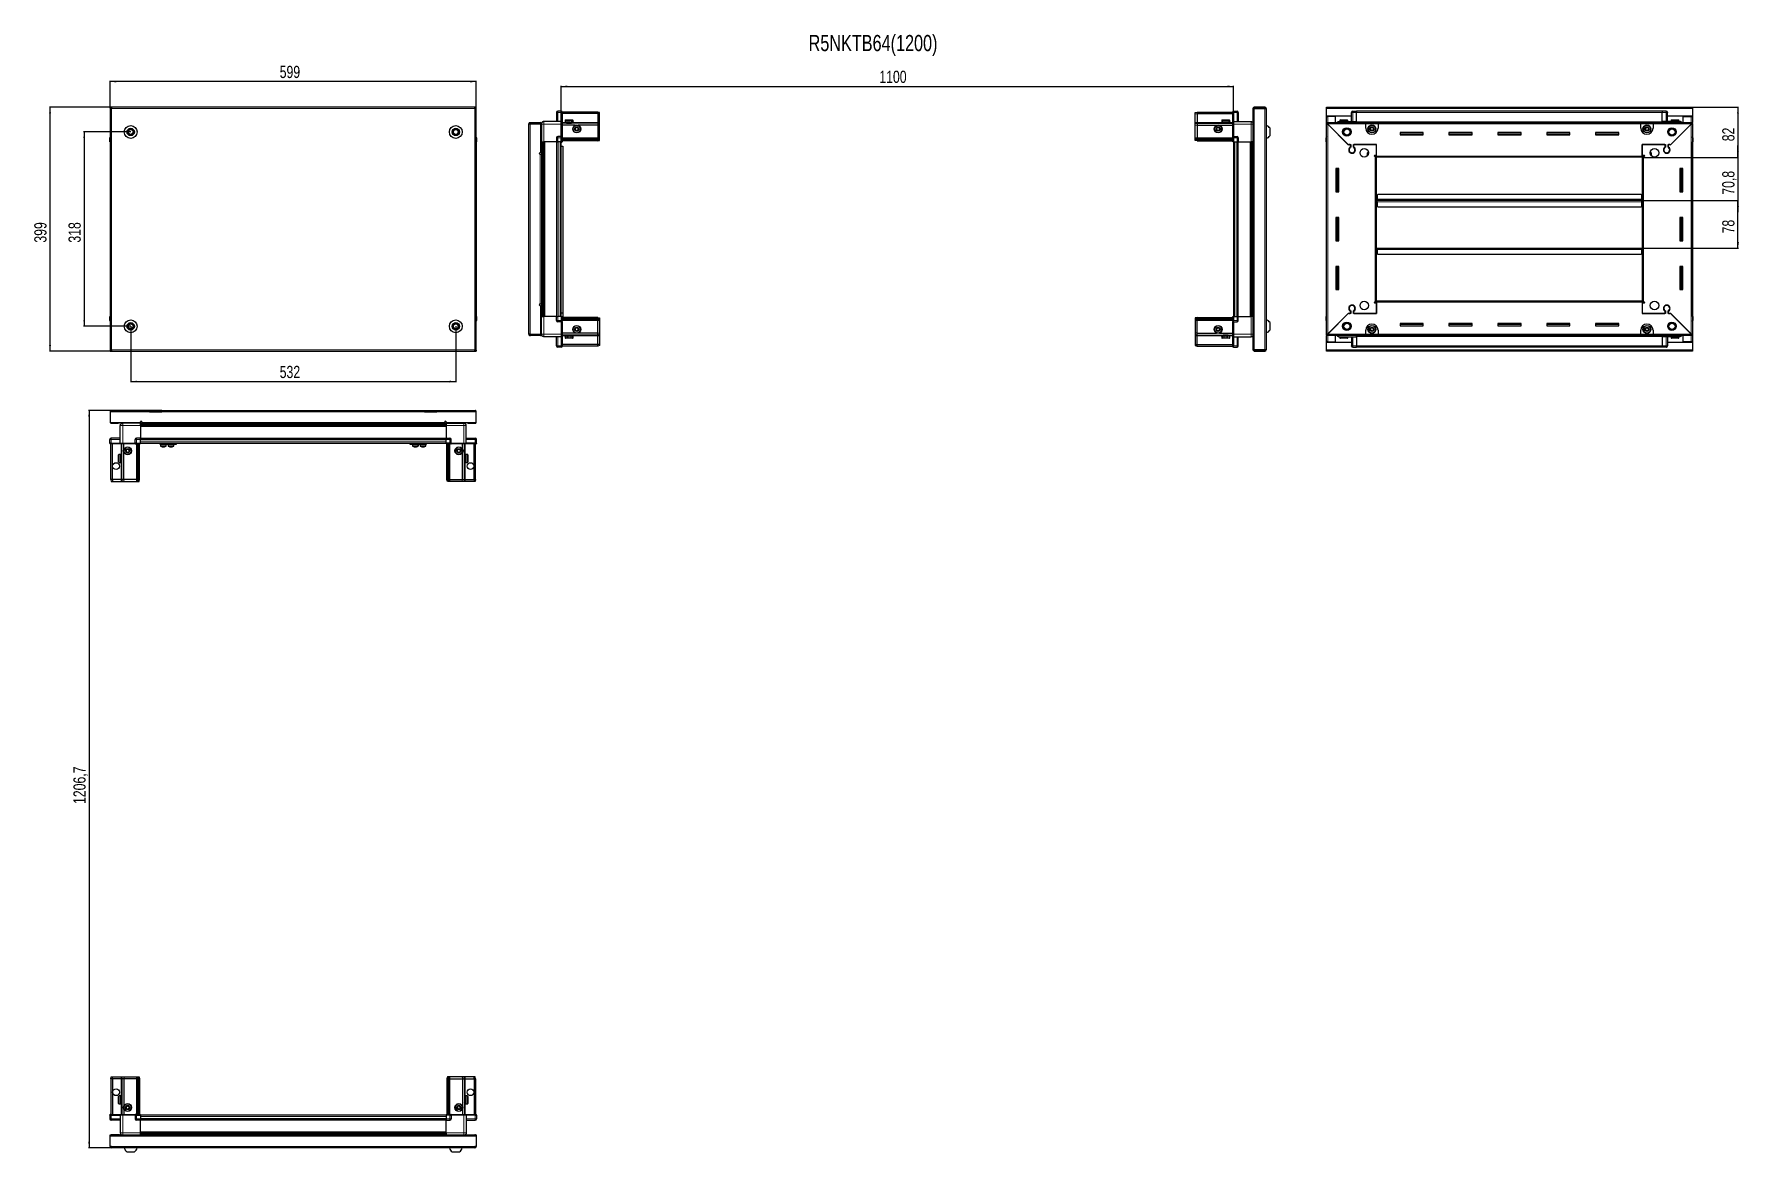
# Model space of a CAD drawing. Header units: millimetres. Extents: x 899 to 3689, y -16 to 1813.
import ezdxf

# ---------------------------------------------------------------- set-up
doc = ezdxf.new("R2010")
doc.units = ezdxf.units.MM
doc.layers.add('FORMAT', color=7, linetype='Continuous')
doc.styles.add('SLDTEXTSTYLE0', font='TXT', dxfattribs={"width": 0.75})
doc.dimstyles.new('SLDDIMSTYLE0', dxfattribs={"dimtxt": 20, "dimasz": 10, "dimexe": 0, "dimexo": 0.0625, "dimgap": 5, "dimtad": 2, "dimdec": 1, "dimrnd": 1e-09, "dimzin": 12, "dimdsep": 46, "dimtxsty": 'SLDTEXTSTYLE0', "dimsah": 1, "dimcen": 0.09, "dimadec": 0, "dimazin": 3, "dimtfac": 1, "dimtofl": 0, "dimtmove": 0, "dimatfit": 3, "dimfxl": 0, "dimfrac": 2, "dimtolj": 1, "dimtzin": 12, "dimarcsym": 0})
doc.dimstyles.new('SLDDIMSTYLE1', dxfattribs={"dimtxt": 20, "dimasz": 10, "dimexe": 0, "dimexo": 0.0625, "dimgap": 5, "dimtad": 2, "dimdec": 1, "dimrnd": 1e-09, "dimzin": 12, "dimdsep": 46, "dimtxsty": 'SLDTEXTSTYLE0', "dimsah": 1, "dimcen": 0.09, "dimadec": 0, "dimazin": 3, "dimtfac": 1, "dimtmove": 0, "dimatfit": 0, "dimfxl": 0, "dimfrac": 2, "dimtolj": 1, "dimtzin": 12, "dimarcsym": 0})

msp = doc.modelspace()

# ---------------------------------------------------------------- texts
at = {"layer": 'FORMAT', "insert": (2166.86, 1811.69), "char_height": 26.4583, "attachment_point": 1, "style": 'SLDTEXTSTYLE0'}
msp.add_mtext('R5NKTB64(1200)', dxfattribs=at)

# ---------------------------------------------------------------- blocks, each defined once
blk = doc.blocks.new('_D')
at = {"layer": 'FORMAT'}
for p, q in [((1024, 1693.4), (924.5, 1693.4)), ((925.5, 1294.4), (925.5, 1693.4)), ((1024, 1294.4), (924.5, 1294.4))]:
    blk.add_line(p, q, dxfattribs=at)
for points in [[(925.5, 1693.4), (923.9, 1683.4), (927, 1683.4)], [(925.5, 1294.4), (927, 1304.4), (923.9, 1304.4)]]:
    blk.add_solid(points, dxfattribs=at)
at = {"layer": 'FORMAT', "insert": (899.7, 1471.8), "char_height": 20, "attachment_point": 1, "rotation": 90, "style": 'SLDTEXTSTYLE0'}
blk.add_mtext('399', dxfattribs=at)
blk = doc.blocks.new('_D_1')
at = {"layer": 'FORMAT'}
for p, q in [((1024, 1693.4), (1024, 1736.4)), ((1623, 1735.4), (1024, 1735.4)), ((1623, 1693.4), (1623, 1736.4))]:
    blk.add_line(p, q, dxfattribs=at)
for points in [[(1024, 1735.4), (1034, 1733.9), (1034, 1737)], [(1623, 1735.4), (1613, 1737), (1613, 1733.9)]]:
    blk.add_solid(points, dxfattribs=at)
at = {"layer": 'FORMAT', "insert": (1301.3, 1761.2), "char_height": 20, "attachment_point": 1, "style": 'SLDTEXTSTYLE0'}
blk.add_mtext('599', dxfattribs=at)
blk = doc.blocks.new('_D_2')
at = {"layer": 'FORMAT'}
for p, q in [((1057.5, 1334.9), (1057.5, 1243.4)), ((1589.5, 1334.9), (1589.5, 1243.4)), ((1057.5, 1244.4), (1589.5, 1244.4))]:
    blk.add_line(p, q, dxfattribs=at)
for points in [[(1057.5, 1244.4), (1067.5, 1242.9), (1067.5, 1246)], [(1589.5, 1244.4), (1579.5, 1246), (1579.5, 1242.9)]]:
    blk.add_solid(points, dxfattribs=at)
at = {"layer": 'FORMAT', "insert": (1301.3, 1270.2), "char_height": 20, "attachment_point": 1, "style": 'SLDTEXTSTYLE0'}
blk.add_mtext('532', dxfattribs=at)
blk = doc.blocks.new('_D_3')
at = {"layer": 'FORMAT'}
for p, q in [((1057.5, 1652.9), (980.5, 1652.9)), ((981.5, 1652.9), (981.5, 1334.9)), ((1057.5, 1334.9), (980.5, 1334.9))]:
    blk.add_line(p, q, dxfattribs=at)
for points in [[(981.5, 1652.9), (979.9, 1642.9), (983, 1642.9)], [(981.5, 1334.9), (983, 1344.9), (979.9, 1344.9)]]:
    blk.add_solid(points, dxfattribs=at)
at = {"layer": 'FORMAT', "insert": (955.7, 1471.8), "char_height": 20, "attachment_point": 1, "rotation": 90, "style": 'SLDTEXTSTYLE0'}
blk.add_mtext('318', dxfattribs=at)
blk = doc.blocks.new('_D_4')
at = {"layer": 'FORMAT'}
for p, q in [((1762.2, 1636.9), (1762.2, 1728.4)), ((1762.2, 1727.4), (2862.2, 1727.4)), ((2862.2, 1636.9), (2862.2, 1728.4))]:
    blk.add_line(p, q, dxfattribs=at)
for points in [[(1762.2, 1727.4), (1772.2, 1725.9), (1772.2, 1729)], [(2862.2, 1727.4), (2852.2, 1729), (2852.2, 1725.9)]]:
    blk.add_solid(points, dxfattribs=at)
at = {"layer": 'FORMAT', "insert": (2282.6, 1753.2), "char_height": 20, "attachment_point": 1, "style": 'SLDTEXTSTYLE0'}
blk.add_mtext('1100', dxfattribs=at)
blk = doc.blocks.new('_D_5')
at = {"layer": 'FORMAT'}
for p, q in [((3613.3, 1693.4), (3688.8, 1693.4)), ((3687.8, 1693.4), (3687.8, 1611.4)), ((3531.3, 1611.4), (3688.8, 1611.4))]:
    blk.add_line(p, q, dxfattribs=at)
for points in [[(3687.8, 1693.4), (3686.2, 1683.4), (3689.3, 1683.4)], [(3687.8, 1611.4), (3689.3, 1621.4), (3686.2, 1621.4)]]:
    blk.add_solid(points, dxfattribs=at)
at = {"layer": 'FORMAT', "insert": (3662, 1637.7), "char_height": 20, "attachment_point": 1, "rotation": 90, "style": 'SLDTEXTSTYLE0'}
blk.add_mtext('82', dxfattribs=at)
blk = doc.blocks.new('_D_6')
at = {"layer": 'FORMAT'}
for p, q in [((3687.8, 1611.4), (3687.8, 1630.7)), ((3531.3, 1611.4), (3688.8, 1611.4)), ((3687.8, 1611.4), (3687.8, 1540.7)), ((3530.3, 1540.7), (3688.8, 1540.7)), ((3687.8, 1540.7), (3687.8, 1521.5))]:
    blk.add_line(p, q, dxfattribs=at)
for points in [[(3687.8, 1611.4), (3689.3, 1621.4), (3686.2, 1621.4)], [(3687.8, 1540.7), (3686.2, 1530.7), (3689.3, 1530.7)]]:
    blk.add_solid(points, dxfattribs=at)
at = {"layer": 'FORMAT', "insert": (3662, 1550.2), "char_height": 20, "attachment_point": 1, "rotation": 90, "style": 'SLDTEXTSTYLE0'}
blk.add_mtext('70,8', dxfattribs=at)
blk = doc.blocks.new('_D_7')
at = {"layer": 'FORMAT'}
for p, q in [((3530.3, 1540.7), (3688.8, 1540.7)), ((3687.8, 1462.7), (3687.8, 1540.7)), ((3530.3, 1462.7), (3688.8, 1462.7))]:
    blk.add_line(p, q, dxfattribs=at)
for points in [[(3687.8, 1540.7), (3686.2, 1530.7), (3689.3, 1530.7)], [(3687.8, 1462.7), (3689.3, 1472.7), (3686.2, 1472.7)]]:
    blk.add_solid(points, dxfattribs=at)
at = {"layer": 'FORMAT', "insert": (3662, 1486.9), "char_height": 20, "attachment_point": 1, "rotation": 90, "style": 'SLDTEXTSTYLE0'}
blk.add_mtext('78', dxfattribs=at)
blk = doc.blocks.new('_D_8')
at = {"layer": 'FORMAT'}
for p, q in [((1108.5, 1197.1), (988.5, 1197.1)), ((989.5, 1197.1), (989.5, -9.6)), ((1026.1, -9.6), (988.5, -9.6))]:
    blk.add_line(p, q, dxfattribs=at)
for points in [[(989.5, 1197.1), (987.9, 1187.1), (991, 1187.1)], [(989.5, -9.6), (991, 0.4), (987.9, 0.4)]]:
    blk.add_solid(points, dxfattribs=at)
at = {"layer": 'FORMAT', "insert": (963.7, 553.2), "char_height": 20, "attachment_point": 1, "rotation": 90, "style": 'SLDTEXTSTYLE0'}
blk.add_mtext('1206,7', dxfattribs=at)

# ---------------------------------------------------------------- dimensions: what is measured, and where the dimension line sits
at = {"layer": 'FORMAT'}
dim = msp.add_linear_dim(base=(1023.97, 1735.43), p1=(1622.97, 1693.43), p2=(1023.97, 1693.43), dimstyle='SLDDIMSTYLE0', dxfattribs=at)
dim.commit()
dim.dimension.update_dxf_attribs({"geometry": '_D_1', "text_midpoint": (1323.47, 1735.43), "dimtype": 160})
for base, p1, p2, angle, dimstyle, picture, middle in [((2862.2, 1727.43), (1762.2, 1636.93), (2862.2, 1636.93), 0, 'SLDDIMSTYLE0', '_D_4', (2312.2, 1727.43)), ((925.47, 1693.43), (1023.97, 1294.43), (1023.97, 1693.43), 90, 'SLDDIMSTYLE0', '_D', (925.47, 1493.93)), ((3687.75, 1611.43), (3613.25, 1693.43), (3531.25, 1611.43), 90, 'SLDDIMSTYLE0', '_D_5', (3687.75, 1652.43)), ((981.47, 1334.93), (1057.47, 1652.93), (1057.47, 1334.93), 90, 'SLDDIMSTYLE0', '_D_3', (981.47, 1493.93)), ((3687.75083435, 1540.68399816), (3531.25047745, 1611.43399816), (3530.25047745, 1540.68399816), 90, 'SLDDIMSTYLE1', '_D_6', (3687.75083435, 1576.05899816)), ((3687.75083435, 1540.68399816), (3530.25047745, 1462.73399816), (3530.25047745, 1540.68399816), 90, 'SLDDIMSTYLE0', '_D_7', (3687.75083435, 1501.70899816)), ((1589.47, 1244.43), (1057.47, 1334.93), (1589.47, 1334.93), 0, 'SLDDIMSTYLE0', '_D_2', (1323.47, 1244.43)), ((989.47, -9.55), (1108.47, 1197.15), (1026.07, -9.55), 90, 'SLDDIMSTYLE0', '_D_8', (989.47, 593.8))]:
    dim = msp.add_linear_dim(base=base, p1=p1, p2=p2, angle=angle, dimstyle=dimstyle, dxfattribs=at)
    dim.commit()
    dim.dimension.update_dxf_attribs({"geometry": picture, "text_midpoint": middle, "dimtype": 160})

# ---------------------------------------------------------------- linework, layer by layer
at = {"color": 7, "linetype": 'Continuous', "lineweight": 25}
for p, q in [((1023.97, 1691.93), (1023.97, 1693.43)), ((1026.07, 1693.43), (1023.97, 1693.43)), ((1023.97, 1691.93), (1026.07, 1691.93)), ((1023.97, 1691.93), (1023.97, 1691.33)), ((1023.97, 1691.33), (1023.97, 1296.53)), ((1023.97, 1691.33), (1026.07, 1691.33)), ((1026.07, 1693.43), (1026.07, 1691.33)), ((1620.87, 1693.43), (1026.07, 1693.43)), ((1620.87, 1691.33), (1620.87, 1693.43)), ((1622.97, 1693.43), (1620.87, 1693.43)), ((1620.87, 1691.93), (1622.97, 1691.93)), ((1620.87, 1691.33), (1622.97, 1691.33)), ((1622.97, 1691.93), (1622.97, 1693.43)), ((1622.97, 1691.33), (1622.97, 1691.93)), ((1622.97, 1296.53), (1622.97, 1691.33)), ((1754.35, 1684.93), (1754.35, 1669.93)), ((1762.35, 1686.93), (1756.35, 1686.93)), ((1762.35, 1686.93), (1762.68, 1686.93)), ((1762.35, 1686.93), (1762.35, 1684.93)), ((1762.35, 1670.13), (1762.35, 1684.93)), ((1762.35, 1670.13), (1762.35, 1684.93)), ((1763.55, 1686.43), (1762.68, 1686.93)), ((1763.55, 1684.93), (1763.55, 1686.43)), ((1821.85, 1685.43), (1763.55, 1685.43)), ((1763.55, 1684.93), (1763.55, 1670.13)), ((1821.85, 1682.93), (1763.55, 1682.93)), ((1821.85, 1685.43), (1821.85, 1682.93)), ((1824.85, 1684.63), (1821.85, 1685.43)), ((1821.85, 1682.93), (1821.85, 1668.43)), ((1824.85, 1682.78), (1821.85, 1682.93)), ((1824.85, 1682.78), (1824.85, 1684.63)), ((1824.85, 1668.43), (1824.85, 1682.78)), ((2799.55, 1684.63), (2802.55, 1685.43)), ((2799.55, 1682.78), (2799.55, 1684.63)), ((2799.55, 1682.78), (2802.55, 1682.93)), ((2799.55, 1668.43), (2799.55, 1682.78)), ((2802.55, 1685.43), (2802.55, 1682.93)), ((2802.55, 1685.43), (2860.85, 1685.43)), ((2802.55, 1682.93), (2802.55, 1668.43)), ((2802.55, 1682.93), (2860.85, 1682.93)), ((2861.71, 1686.93), (2860.85, 1686.43)), ((2861.71, 1686.93), (2860.85, 1686.43)), ((2860.85, 1686.43), (2860.85, 1684.93)), ((2860.85, 1670.13), (2860.85, 1684.93)), ((2862.05, 1686.93), (2861.71, 1686.93)), ((2862.05, 1686.93), (2861.71, 1686.93)), ((2862.05, 1684.93), (2862.05, 1686.93)), ((2862.05, 1686.93), (2862.05, 1686.93)), ((2862.05, 1686.93), (2868.05, 1686.93)), ((2862.05, 1684.93), (2862.05, 1670.13)), ((2870.05, 1684.93), (2870.05, 1669.93)), ((2893.95, 1678.43), (2893.95, 1309.43)), ((2893.95, 1678.43), (2896.05, 1678.43)), ((2894.05, 1691.33), (2894.05, 1678.93)), ((2894.05, 1678.93), (2895.55, 1678.93)), ((2895.55, 1691.33), (2895.55, 1678.93)), ((2896.05, 1678.43), (2896.05, 1691.33)), ((2896.05, 1691.33), (2913.45, 1691.33)), ((2913.45, 1693.43), (2896.15, 1693.43)), ((2913.45, 1691.93), (2896.15, 1691.93)), ((2913.45, 1691.93), (2913.45, 1693.43)), ((2913.45, 1691.33), (2915.55, 1691.33)), ((2915.55, 1691.33), (2915.55, 1296.53)), ((3014.25, 1691.33), (3014.25, 1693.43)), ((3014.25, 1693.43), (3613.25, 1693.43)), ((3014.25, 1678.93), (3014.25, 1691.33)), ((3055.25, 1678.93), (3014.25, 1678.93)), ((3014.25, 1678.43), (3014.25, 1678.93)), ((3014.25, 1678.43), (3016.35, 1678.43)), ((3014.25, 1668.18), (3014.25, 1678.43)), ((3015.75, 1678.43), (3015.75, 1678.93)), ((3029.25, 1678.43), (3016.35, 1678.43)), ((3029.25, 1668.18), (3029.25, 1678.43)), ((3055.25, 1669.93), (3055.25, 1684.93)), ((3055.93, 1686.43), (3055.93, 1686.43)), ((3057.25, 1686.93), (3063.75, 1686.93)), ((3057.25, 1686.93), (3063.75, 1686.93)), ((3063.75, 1686.93), (3063.75, 1686.93)), ((3063.75, 1686.93), (3063.75, 1686.93)), ((3063.75, 1686.93), (3063.75, 1684.93)), ((3563.75, 1686.78), (3063.75, 1686.78)), ((3063.75, 1669.93), (3063.75, 1684.93)), ((3563.75, 1686.93), (3563.75, 1686.93)), ((3570.25, 1686.93), (3563.75, 1686.93)), ((3570.25, 1686.93), (3563.75, 1686.93)), ((3563.75, 1686.93), (3563.75, 1684.93)), ((3563.75, 1669.93), (3563.75, 1684.93)), ((3572.25, 1684.93), (3572.25, 1684.93)), ((3572.25, 1669.93), (3572.25, 1684.93)), ((3613.25, 1678.93), (3572.25, 1678.93)), ((3598.25, 1668.18), (3598.25, 1678.43)), ((3598.25, 1678.43), (3611.15, 1678.43)), ((3611.15, 1678.43), (3613.25, 1678.43)), ((3611.75, 1678.43), (3611.75, 1678.93)), ((3613.25, 1693.43), (3613.25, 1691.33)), ((3613.25, 1691.33), (3613.25, 1678.93)), ((3613.25, 1678.43), (3613.25, 1678.93)), ((3613.25, 1678.43), (3613.25, 1668.18)), ((1710.35, 1666.08), (1708.85, 1666.08)), ((1708.85, 1665.58), (1708.85, 1666.08)), ((1708.85, 1322.28), (1708.85, 1665.58)), ((1710.95, 1666.68), (1710.95, 1668.18)), ((1710.95, 1668.18), (1711.85, 1668.18)), ((1710.95, 1666.68), (1711.85, 1666.68)), ((1710.95, 1666.18), (1728.35, 1666.18)), ((1711.85, 1666.68), (1711.85, 1668.18)), ((1711.85, 1668.18), (1728.35, 1668.18)), ((1711.85, 1666.68), (1728.35, 1666.68)), ((1728.35, 1666.68), (1728.35, 1668.18)), ((1729.85, 1666.18), (1728.35, 1666.18)), ((1728.35, 1666.18), (1728.35, 1618.68)), ((1729.85, 1665.93), (1729.85, 1636.93)), ((1762.35, 1669.93), (1733.35, 1669.93)), ((1762.35, 1669.93), (1762.35, 1670.13)), ((1762.35, 1669.93), (1763.55, 1669.93)), ((1762.35, 1665.93), (1762.35, 1669.93)), ((1762.35, 1645.63), (1762.35, 1665.93)), ((1763.55, 1670.13), (1763.55, 1669.93)), ((1763.55, 1669.93), (1763.55, 1665.93)), ((1821.85, 1667.43), (1763.55, 1667.43)), ((1763.55, 1665.93), (1763.55, 1645.63)), ((1784.85, 1663.93), (1763.55, 1663.93)), ((1768.35, 1671.83), (1768.35, 1669.43)), ((1768.35, 1669.43), (1768.35, 1668.93)), ((1768.35, 1668.93), (1768.48, 1668.93)), ((1768.67, 1669.43), (1768.48, 1669.43)), ((1768.48, 1669.43), (1768.48, 1668.93)), ((1768.48, 1668.93), (1768.67, 1668.93)), ((1768.67, 1669.43), (1768.67, 1668.93)), ((1768.67, 1668.93), (1769.2, 1668.93)), ((1769.15, 1672.63), (1776.32, 1672.63)), ((1769.6, 1669.43), (1769.2, 1669.43)), ((1769.2, 1669.43), (1769.2, 1668.93)), ((1769.2, 1668.93), (1769.6, 1668.93)), ((1769.6, 1669.43), (1769.6, 1668.93)), ((1769.6, 1668.93), (1770.47, 1668.93)), ((1770.45, 1668.93), (1770.45, 1668.83)), ((1770.45, 1668.83), (1779.25, 1668.83)), ((1771.04, 1669.43), (1770.47, 1669.43)), ((1770.47, 1669.43), (1770.47, 1668.93)), ((1770.47, 1668.93), (1771.04, 1668.93)), ((1770.85, 1668.43), (1771.54, 1667.95)), ((1770.85, 1668.43), (1775.88, 1668.43)), ((1771.54, 1667.95), (1770.85, 1667.47)), ((1770.85, 1667.47), (1770.85, 1667.43)), ((1770.85, 1667.47), (1775.88, 1667.47)), ((1771.04, 1669.43), (1771.04, 1668.93)), ((1771.04, 1668.93), (1772.17, 1668.93)), ((1771.54, 1667.95), (1775.7, 1667.95)), ((1772.86, 1669.43), (1772.17, 1669.43)), ((1772.17, 1669.43), (1772.17, 1668.93)), ((1772.17, 1668.93), (1772.86, 1668.93)), ((1772.86, 1669.43), (1772.86, 1668.93)), ((1772.86, 1668.93), (1774.13, 1668.93)), ((1774.87, 1669.43), (1774.13, 1669.43)), ((1774.13, 1669.43), (1774.13, 1668.93)), ((1774.13, 1668.93), (1774.36, 1668.93)), ((1774.36, 1669.43), (1774.36, 1668.93)), ((1774.86, 1669.43), (1774.86, 1668.93)), ((1774.86, 1668.93), (1774.87, 1668.93)), ((1774.87, 1669.43), (1774.87, 1668.93)), ((1774.87, 1668.93), (1776.16, 1668.93)), ((1775.7, 1667.95), (1778.16, 1667.95)), ((1775.88, 1668.43), (1778.85, 1668.43)), ((1775.88, 1667.47), (1778.85, 1667.47)), ((1776.88, 1669.43), (1776.16, 1669.43)), ((1776.16, 1669.43), (1776.16, 1668.93)), ((1776.22, 1669.43), (1776.22, 1668.93)), ((1776.22, 1668.93), (1776.88, 1668.93)), ((1776.32, 1672.63), (1780.55, 1672.63)), ((1776.88, 1669.43), (1776.88, 1668.93)), ((1776.88, 1668.93), (1778.07, 1668.93)), ((1778.69, 1669.43), (1778.07, 1669.43)), ((1778.07, 1669.43), (1778.07, 1668.93)), ((1778.07, 1668.93), (1778.69, 1668.93)), ((1778.16, 1667.95), (1778.85, 1668.43)), ((1778.85, 1667.47), (1778.16, 1667.95)), ((1778.69, 1669.43), (1778.69, 1668.93)), ((1778.69, 1668.93), (1779.65, 1668.93)), ((1778.85, 1667.43), (1778.85, 1667.47)), ((1779.25, 1668.83), (1779.25, 1668.93)), ((1780.12, 1669.43), (1779.65, 1669.43)), ((1779.65, 1669.43), (1779.65, 1668.93)), ((1779.65, 1668.93), (1780.12, 1668.93)), ((1780.12, 1669.43), (1780.12, 1668.93)), ((1780.12, 1668.93), (1780.77, 1668.93)), ((1781.04, 1669.43), (1780.77, 1669.43)), ((1780.77, 1669.43), (1780.77, 1668.93)), ((1780.77, 1668.93), (1781.04, 1668.93)), ((1781.04, 1669.43), (1781.04, 1668.93)), ((1781.04, 1668.93), (1781.31, 1668.93)), ((1781.35, 1669.43), (1781.31, 1669.43)), ((1781.31, 1669.43), (1781.31, 1668.93)), ((1781.31, 1668.93), (1781.35, 1668.93)), ((1781.35, 1669.43), (1781.35, 1671.83)), ((1781.35, 1669.43), (1781.35, 1668.93)), ((1821.85, 1663.93), (1789.85, 1663.93)), ((1821.85, 1668.43), (1821.85, 1667.43)), ((1821.85, 1667.43), (1821.85, 1663.93)), ((1824.85, 1666.63), (1821.85, 1667.43)), ((1821.85, 1663.93), (1821.85, 1643.43)), ((1821.85, 1663.93), (1824.85, 1663.6)), ((1824.85, 1666.63), (1824.85, 1668.43)), ((1824.85, 1663.6), (1824.85, 1666.63)), ((1824.85, 1643.43), (1824.85, 1663.6)), ((2799.55, 1666.63), (2799.55, 1668.43)), ((2799.55, 1666.63), (2802.55, 1667.43)), ((2799.55, 1663.6), (2799.55, 1666.63)), ((2802.55, 1663.93), (2799.55, 1663.6)), ((2799.55, 1643.43), (2799.55, 1663.6)), ((2802.55, 1668.43), (2802.55, 1667.43)), ((2802.55, 1667.43), (2802.55, 1663.93)), ((2802.55, 1667.43), (2860.85, 1667.43)), ((2802.55, 1663.93), (2802.55, 1643.43)), ((2802.55, 1663.93), (2834.55, 1663.93)), ((2839.55, 1663.93), (2860.85, 1663.93)), ((2843.05, 1671.83), (2843.05, 1668.93)), ((2843.05, 1668.93), (2843.09, 1668.93)), ((2843.21, 1669.43), (2843.09, 1669.43)), ((2843.09, 1669.43), (2843.09, 1668.93)), ((2843.09, 1668.93), (2843.21, 1668.93)), ((2843.21, 1669.43), (2843.21, 1668.93)), ((2843.21, 1668.93), (2843.62, 1668.93)), ((2843.96, 1669.43), (2843.62, 1669.43)), ((2843.62, 1669.43), (2843.62, 1668.93)), ((2843.62, 1668.93), (2843.96, 1668.93)), ((2843.85, 1672.63), (2855.25, 1672.63)), ((2843.96, 1669.43), (2843.96, 1668.93)), ((2843.96, 1668.93), (2844.73, 1668.93)), ((2845.25, 1669.43), (2844.73, 1669.43)), ((2844.73, 1669.43), (2844.73, 1668.93)), ((2844.73, 1668.93), (2845.25, 1668.93)), ((2845.15, 1668.93), (2845.15, 1668.83)), ((2845.15, 1668.83), (2853.95, 1668.83)), ((2845.25, 1669.43), (2845.25, 1668.93)), ((2845.25, 1668.93), (2846.31, 1668.93)), ((2845.55, 1668.43), (2846.24, 1667.95)), ((2845.55, 1668.43), (2853.55, 1668.43)), ((2846.24, 1667.95), (2845.55, 1667.47)), ((2845.55, 1667.47), (2845.55, 1667.43)), ((2845.55, 1667.47), (2853.55, 1667.47)), ((2846.24, 1667.95), (2852.86, 1667.95)), ((2846.97, 1669.43), (2846.31, 1669.43)), ((2846.31, 1669.43), (2846.31, 1668.93)), ((2846.31, 1668.93), (2846.97, 1668.93)), ((2846.97, 1669.43), (2846.97, 1668.93)), ((2846.97, 1668.93), (2848.21, 1668.93)), ((2848.94, 1669.43), (2848.21, 1669.43)), ((2848.21, 1669.43), (2848.21, 1668.93)), ((2848.21, 1668.93), (2848.64, 1668.93)), ((2848.64, 1669.43), (2848.64, 1668.93)), ((2848.94, 1669.43), (2848.94, 1668.93)), ((2848.94, 1668.93), (2850.24, 1668.93)), ((2850.97, 1669.43), (2850.24, 1669.43)), ((2850.24, 1669.43), (2850.24, 1668.93)), ((2850.51, 1669.43), (2850.51, 1668.93)), ((2850.51, 1668.93), (2850.97, 1668.93)), ((2850.97, 1669.43), (2850.97, 1668.93)), ((2850.97, 1668.93), (2852.2, 1668.93)), ((2852.86, 1669.43), (2852.2, 1669.43)), ((2852.2, 1669.43), (2852.2, 1668.93)), ((2852.2, 1668.93), (2852.86, 1668.93)), ((2852.86, 1669.43), (2852.86, 1668.93)), ((2852.86, 1668.93), (2853.91, 1668.93)), ((2852.86, 1667.95), (2853.55, 1668.43)), ((2853.55, 1667.47), (2852.86, 1667.95)), ((2853.55, 1667.43), (2853.55, 1667.47)), ((2854.43, 1669.43), (2853.91, 1669.43)), ((2853.91, 1669.43), (2853.91, 1668.93)), ((2853.91, 1668.93), (2854.43, 1668.93)), ((2853.95, 1668.83), (2853.95, 1668.93)), ((2854.43, 1669.43), (2854.43, 1668.93)), ((2854.43, 1668.93), (2855.18, 1668.93)), ((2855.52, 1669.43), (2855.18, 1669.43)), ((2855.18, 1669.43), (2855.18, 1668.93)), ((2855.18, 1668.93), (2855.52, 1668.93)), ((2855.52, 1669.43), (2855.52, 1668.93)), ((2855.52, 1668.93), (2855.91, 1668.93)), ((2856.02, 1669.43), (2855.91, 1669.43)), ((2855.91, 1669.43), (2855.91, 1668.93)), ((2855.91, 1668.93), (2856.02, 1668.93)), ((2856.02, 1669.43), (2856.02, 1668.93)), ((2856.02, 1668.93), (2856.05, 1668.93)), ((2856.05, 1668.93), (2856.05, 1671.83)), ((2860.85, 1669.93), (2860.85, 1670.13)), ((2862.05, 1669.93), (2860.85, 1669.93)), ((2860.85, 1665.93), (2860.85, 1669.93)), ((2860.85, 1645.63), (2860.85, 1665.93)), ((2862.05, 1670.13), (2862.05, 1669.93)), ((2862.05, 1669.93), (2862.05, 1665.93)), ((2862.05, 1669.93), (2891.05, 1669.93)), ((2862.05, 1665.93), (2862.05, 1645.63)), ((2922.15, 1646.93), (2922.15, 1658.93)), ((3014.25, 1666.68), (3014.25, 1668.18)), ((3014.25, 1668.18), (3015.25, 1668.18)), ((3014.25, 1666.18), (3014.25, 1666.68)), ((3014.25, 1666.68), (3015.25, 1666.68)), ((3014.25, 1321.68), (3014.25, 1666.18)), ((3015.75, 1666.18), (3014.25, 1666.18)), ((3015.25, 1666.68), (3015.25, 1668.18)), ((3015.25, 1668.18), (3078.75, 1668.18)), ((3015.85, 1666.08), (3049.75, 1632.18)), ((3050.45, 1631.48), (3016.35, 1665.58)), ((3034.75, 1669.93), (3063.75, 1669.93)), ((3036.25, 1671.83), (3036.25, 1669.93)), ((3037.05, 1672.63), (3048.45, 1672.63)), ((3049.25, 1669.93), (3049.25, 1671.83)), ((3063.68, 1668.18), (3063.75, 1669.9)), ((3063.75, 1669.93), (3063.75, 1669.43)), ((3063.75, 1668.78), (3563.75, 1668.78)), ((3078.75, 1666.08), (3078.75, 1668.18)), ((3078.75, 1668.18), (3098.75, 1668.18)), ((3078.75, 1666.68), (3098.75, 1666.68)), ((3078.75, 1659.18), (3078.75, 1666.08)), ((3098.75, 1668.18), (3098.75, 1666.08)), ((3098.75, 1668.18), (3528.75, 1668.18)), ((3098.75, 1666.08), (3098.75, 1659.18)), ((3172.75, 1651.93), (3134.75, 1651.93)), ((3134.75, 1651.93), (3134.75, 1648.43)), ((3172.75, 1649.18), (3134.75, 1649.18)), ((3134.75, 1648.43), (3172.75, 1648.43)), ((3172.75, 1648.43), (3172.75, 1651.93)), ((3252.75, 1651.93), (3214.75, 1651.93)), ((3214.75, 1651.93), (3214.75, 1648.43)), ((3252.75, 1649.18), (3214.75, 1649.18)), ((3214.75, 1648.43), (3252.75, 1648.43)), ((3252.75, 1648.43), (3252.75, 1651.93)), ((3332.75, 1651.93), (3294.75, 1651.93)), ((3294.75, 1651.93), (3294.75, 1648.43)), ((3332.75, 1649.18), (3294.75, 1649.18)), ((3294.75, 1648.43), (3332.75, 1648.43)), ((3332.75, 1648.43), (3332.75, 1651.93)), ((3412.75, 1651.93), (3374.75, 1651.93)), ((3374.75, 1651.93), (3374.75, 1648.43)), ((3412.75, 1649.18), (3374.75, 1649.18)), ((3374.75, 1648.43), (3412.75, 1648.43)), ((3412.75, 1648.43), (3412.75, 1651.93)), ((3492.75, 1651.93), (3454.75, 1651.93)), ((3454.75, 1651.93), (3454.75, 1648.43)), ((3492.75, 1649.18), (3454.75, 1649.18)), ((3454.75, 1648.43), (3492.75, 1648.43)), ((3492.75, 1648.43), (3492.75, 1651.93)), ((3528.75, 1666.08), (3528.75, 1668.18)), ((3528.75, 1668.18), (3548.75, 1668.18)), ((3528.75, 1666.68), (3548.75, 1666.68)), ((3528.75, 1659.18), (3528.75, 1666.08)), ((3548.75, 1668.18), (3612.25, 1668.18)), ((3548.75, 1668.18), (3548.75, 1666.08)), ((3548.75, 1666.08), (3548.75, 1659.18)), ((3563.75, 1669.93), (3563.75, 1669.43)), ((3592.75, 1669.93), (3563.75, 1669.93)), ((3563.75, 1669.9), (3563.83, 1668.18)), ((3611.15, 1665.58), (3577.05, 1631.48)), ((3577.75, 1632.18), (3611.65, 1666.08)), ((3578.25, 1671.83), (3578.25, 1669.93)), ((3579.05, 1672.63), (3590.45, 1672.63)), ((3591.25, 1669.93), (3591.25, 1671.83)), ((3611.75, 1666.18), (3613.25, 1666.18)), ((3612.25, 1666.68), (3612.25, 1668.18)), ((3612.25, 1668.18), (3613.25, 1668.18)), ((3612.25, 1666.68), (3613.25, 1666.68)), ((3613.25, 1666.68), (3613.25, 1668.18)), ((3613.25, 1666.68), (3613.25, 1666.18)), ((3613.25, 1666.18), (3613.25, 1321.68)), ((1023.47, 1643.43), (1023.47, 1636.93)), ((1023.47, 1636.93), (1023.47, 1643.43)), ((1023.47, 1636.93), (1023.47, 1636.93)), ((1023.97, 1636.93), (1023.47, 1636.93)), ((1023.62, 1636.93), (1023.62, 1350.93)), ((1622.97, 1644.76), (1622.97, 1644.76)), ((1622.97, 1636.93), (1623.47, 1636.93)), ((1623.32, 1350.93), (1623.32, 1636.93)), ((1623.47, 1643.43), (1623.47, 1636.93)), ((1623.47, 1636.93), (1623.47, 1643.43)), ((1623.47, 1636.93), (1623.47, 1636.93)), ((1623.47, 1636.93), (1623.47, 1636.93)), ((1728.35, 1618.68), (1727, 1618.68)), ((1728.35, 1639.68), (1729.85, 1639.68)), ((1729.85, 1636.93), (1728.35, 1636.93)), ((1730.5, 1350.93), (1730.5, 1636.93)), ((1732.29, 1636.93), (1732.29, 1350.93)), ((1732.33, 1636.93), (1732.33, 1350.93)), ((1754.35, 1636.93), (1733.35, 1636.93)), ((1754.35, 1643.43), (1754.35, 1636.93)), ((1754.35, 1636.93), (1756.35, 1636.93)), ((1755, 1350.93), (1755, 1636.93)), ((1762.35, 1645.43), (1756.35, 1645.43)), ((1762.35, 1636.93), (1756.35, 1636.93)), ((1762.2, 1350.93), (1762.2, 1636.93)), ((1762.2, 1629.93), (1764.7, 1629.93)), ((1762.35, 1645.43), (1762.35, 1645.63)), ((1762.35, 1645.43), (1762.35, 1643.43)), ((1762.35, 1645.43), (1763.55, 1645.43)), ((1762.35, 1636.93), (1762.35, 1643.43)), ((1762.35, 1636.93), (1762.35, 1643.43)), ((1762.35, 1636.93), (1762.68, 1636.93)), ((1762.35, 1636.93), (1762.35, 1636.93)), ((1762.68, 1636.93), (1762.68, 1643.43)), ((1763.55, 1636.93), (1762.68, 1636.93)), ((1762.68, 1636.93), (1762.68, 1636.93)), ((1763.55, 1645.63), (1763.55, 1645.43)), ((1763.55, 1644.76), (1763.55, 1645.43)), ((1763.55, 1644.76), (1763.55, 1636.93)), ((1821.85, 1642.43), (1763.55, 1642.43)), ((1821.85, 1641.43), (1763.55, 1641.43)), ((1821.85, 1639.93), (1763.55, 1639.93)), ((1821.85, 1638.43), (1763.55, 1638.43)), ((1764.7, 1629.93), (1764.7, 1356.43)), ((1821.85, 1643.43), (1821.85, 1642.43)), ((1821.85, 1642.43), (1821.85, 1641.43)), ((1821.85, 1642.43), (1824.85, 1641.63)), ((1821.85, 1641.43), (1821.85, 1639.93)), ((1821.85, 1641.43), (1824.85, 1640.89)), ((1821.85, 1639.93), (1824.85, 1640.39)), ((1821.85, 1639.93), (1821.85, 1638.43)), ((1821.85, 1638.43), (1824.85, 1639.24)), ((1824.85, 1641.63), (1824.85, 1643.43)), ((1824.85, 1640.89), (1824.85, 1641.63)), ((1824.85, 1640.39), (1824.85, 1640.89)), ((1824.85, 1639.24), (1824.85, 1640.39)), ((2799.55, 1641.63), (2799.55, 1643.43)), ((2802.55, 1642.43), (2799.55, 1641.63)), ((2799.55, 1640.89), (2799.55, 1641.63)), ((2802.55, 1641.43), (2799.55, 1640.89)), ((2799.55, 1640.39), (2799.55, 1640.89)), ((2799.55, 1639.24), (2799.55, 1640.39)), ((2802.55, 1639.93), (2799.55, 1640.39)), ((2802.55, 1638.43), (2799.55, 1639.24)), ((2802.55, 1643.43), (2802.55, 1642.43)), ((2802.55, 1642.43), (2802.55, 1641.43)), ((2802.55, 1642.43), (2860.85, 1642.43)), ((2802.55, 1641.43), (2860.85, 1641.43)), ((2802.55, 1641.43), (2802.55, 1639.93)), ((2802.55, 1639.93), (2802.55, 1638.43)), ((2802.55, 1639.93), (2860.85, 1639.93)), ((2802.55, 1638.43), (2860.85, 1638.43)), ((2860.85, 1645.43), (2860.85, 1645.63)), ((2862.05, 1645.43), (2860.85, 1645.43)), ((2860.85, 1645.43), (2860.85, 1644.76)), ((2860.85, 1636.93), (2860.85, 1644.76)), ((2861.71, 1636.93), (2860.85, 1636.93)), ((2861.71, 1643.43), (2861.71, 1636.93)), ((2862.05, 1636.93), (2861.71, 1636.93)), ((2862.05, 1645.63), (2862.05, 1645.43)), ((2862.05, 1643.43), (2862.05, 1645.43)), ((2862.05, 1643.43), (2862.05, 1645.43)), ((2862.05, 1645.43), (2868.05, 1645.43)), ((2862.05, 1643.43), (2862.05, 1636.93)), ((2862.05, 1636.93), (2868.05, 1636.93)), ((2862.2, 1636.93), (2862.2, 1350.93)), ((2870.05, 1636.93), (2868.05, 1636.93)), ((2869.4, 1636.93), (2869.4, 1350.93)), ((2870.05, 1643.43), (2870.05, 1636.93)), ((2870.05, 1636.93), (2891.05, 1636.93)), ((2892.07, 1350.93), (2892.07, 1636.93)), ((2892.11, 1350.93), (2892.11, 1636.93)), ((2893.9, 1636.93), (2893.9, 1350.93)), ((3013.75, 1643.43), (3013.75, 1636.93)), ((3013.75, 1636.93), (3013.75, 1643.43)), ((3013.75, 1636.93), (3013.75, 1636.93)), ((3014.25, 1636.93), (3013.75, 1636.93)), ((3013.9, 1636.93), (3013.9, 1350.93)), ((3049.75, 1632.18), (3053.95, 1632.18)), ((3051.15, 1632.18), (3050.45, 1631.48)), ((3053.25, 1632.18), (3051.15, 1632.18)), ((3053.25, 1632.18), (3053.25, 1628.29)), ((3053.95, 1632.18), (3053.95, 1627.9)), ((3054.25, 1619.32), (3054.25, 1618.56)), ((3058.55, 1632.18), (3096.25, 1632.18)), ((3058.55, 1627.9), (3058.55, 1632.18)), ((3059.25, 1628.29), (3059.25, 1632.18)), ((3096.25, 1632.18), (3059.25, 1632.18)), ((3082.99, 1620.83), (3081.75, 1618.68)), ((3081.75, 1614.6), (3081.75, 1618.68)), ((3096.25, 1613.53), (3096.25, 1632.18)), ((3096.25, 1614.93), (3096.25, 1632.18)), ((3531.25, 1632.18), (3568.95, 1632.18)), ((3531.25, 1613.53), (3531.25, 1632.18)), ((3531.25, 1632.18), (3531.25, 1614.93)), ((3568.25, 1632.18), (3531.25, 1632.18)), ((3545.75, 1618.68), (3544.51, 1620.83)), ((3545.75, 1618.68), (3545.75, 1614.6)), ((3568.25, 1632.18), (3568.25, 1628.29)), ((3568.95, 1632.18), (3568.95, 1627.9)), ((3573.25, 1619.32), (3573.25, 1618.56)), ((3573.55, 1632.18), (3577.75, 1632.18)), ((3573.55, 1627.9), (3573.55, 1632.18)), ((3576.35, 1632.18), (3574.25, 1632.18)), ((3574.25, 1628.29), (3574.25, 1632.18)), ((3577.05, 1631.48), (3576.35, 1632.18)), ((3613.25, 1644.76), (3613.25, 1644.76)), ((3613.25, 1636.93), (3613.75, 1636.93)), ((3613.6, 1350.93), (3613.6, 1636.93)), ((3613.75, 1643.43), (3613.75, 1636.93)), ((3613.75, 1636.93), (3613.75, 1643.43)), ((3613.75, 1636.93), (3613.75, 1636.93)), ((3613.75, 1636.93), (3613.75, 1636.93)), ((1727, 1616.68), (1727.75, 1616.68)), ((1727.75, 1616.68), (1729.85, 1616.68)), ((1729.85, 1616.68), (1729.85, 1371.18)), ((3034.75, 1592.93), (3029.75, 1592.93)), ((3029.75, 1592.93), (3029.75, 1554.93)), ((3031.9, 1554.93), (3031.9, 1592.93)), ((3033.69, 1554.93), (3033.69, 1592.93)), ((3033.73, 1554.93), (3033.73, 1592.93)), ((3034.75, 1554.93), (3034.75, 1592.93)), ((3093.4, 1614.93), (3096.25, 1614.93)), ((3094.15, 1612.93), (3093.4, 1612.93)), ((3094.15, 1612.93), (3096.25, 1612.93)), ((3096.25, 1613.93), (3094.25, 1613.93)), ((3094.25, 1613.93), (3094.25, 1612.93)), ((3096.25, 1611.43), (3096.25, 1613.53)), ((3531.25, 1611.43), (3096.25, 1611.43)), ((3096.25, 1376.43), (3096.25, 1611.43)), ((3531.25, 1614.93), (3534.1, 1614.93)), ((3533.25, 1613.93), (3531.25, 1613.93)), ((3531.25, 1613.53), (3531.25, 1611.43)), ((3531.25, 1612.93), (3533.35, 1612.93)), ((3531.25, 1611.43), (3531.25, 1376.43)), ((3533.25, 1612.93), (3533.25, 1613.93)), ((3534.1, 1612.93), (3533.35, 1612.93)), ((3592.75, 1592.93), (3592.75, 1554.93)), ((3597.75, 1592.93), (3592.75, 1592.93)), ((3593.77, 1592.93), (3593.77, 1554.93)), ((3593.81, 1592.93), (3593.81, 1554.93)), ((3595.6, 1592.93), (3595.6, 1554.93)), ((3597.75, 1554.93), (3597.75, 1592.93)), ((3029.75, 1554.93), (3034.75, 1554.93)), ((3097, 1540.68), (3096.25, 1540.68)), ((3097.25, 1543.53), (3097, 1543.53)), ((3097, 1543.53), (3097, 1540.68)), ((3097, 1540.68), (3097, 1537.83)), ((3097, 1537.83), (3097.25, 1537.83)), ((3098.25, 1550.68), (3097.25, 1549.68)), ((3097.25, 1549.68), (3097.25, 1542.78)), ((3097.25, 1540.68), (3097.25, 1542.78)), ((3530.25, 1540.68), (3097.25, 1540.68)), ((3097.25, 1538.58), (3097.25, 1540.68)), ((3097.25, 1538.58), (3097.25, 1531.68)), ((3529.25, 1550.68), (3098.25, 1550.68)), ((3530.25, 1549.68), (3529.25, 1550.68)), ((3530.25, 1542.78), (3530.25, 1549.68)), ((3530.5, 1543.53), (3530.25, 1543.53)), ((3530.25, 1542.78), (3530.25, 1540.68)), ((3530.25, 1540.68), (3530.25, 1538.58)), ((3530.25, 1531.68), (3530.25, 1538.58)), ((3530.25, 1537.83), (3530.5, 1537.83)), ((3530.5, 1540.68), (3530.5, 1543.53)), ((3531.25, 1540.68), (3530.5, 1540.68)), ((3530.5, 1537.83), (3530.5, 1540.68)), ((3592.75, 1554.93), (3597.75, 1554.93)), ((3034.75, 1512.93), (3029.75, 1512.93)), ((3029.75, 1512.93), (3029.75, 1474.93)), ((3031.9, 1474.93), (3031.9, 1512.93)), ((3033.69, 1474.93), (3033.69, 1512.93)), ((3033.73, 1474.93), (3033.73, 1512.93)), ((3034.75, 1474.93), (3034.75, 1512.93)), ((3097.25, 1531.68), (3098.25, 1530.68)), ((3098.25, 1530.68), (3529.25, 1530.68)), ((3529.25, 1530.68), (3530.25, 1531.68)), ((3592.75, 1512.93), (3592.75, 1474.93)), ((3597.75, 1512.93), (3592.75, 1512.93)), ((3593.77, 1512.93), (3593.77, 1474.93)), ((3593.81, 1512.93), (3593.81, 1474.93)), ((3595.6, 1512.93), (3595.6, 1474.93)), ((3597.75, 1474.93), (3597.75, 1512.93)), ((3029.75, 1474.93), (3034.75, 1474.93)), ((3096.25, 1462.73), (3097, 1462.73)), ((3097, 1462.73), (3097, 1459.88)), ((3097, 1459.88), (3097.25, 1459.88)), ((3097.25, 1462.73), (3530.25, 1462.73)), ((3097.25, 1460.63), (3097.25, 1462.73)), ((3097.25, 1460.63), (3097.25, 1453.73)), ((3097.25, 1453.73), (3098.25, 1452.73)), ((3098.25, 1452.73), (3529.25, 1452.73)), ((3529.25, 1452.73), (3530.25, 1453.73)), ((3530.25, 1462.73), (3530.25, 1460.63)), ((3530.25, 1453.73), (3530.25, 1460.63)), ((3530.25, 1459.88), (3530.5, 1459.88)), ((3530.5, 1459.88), (3530.5, 1462.73)), ((3530.5, 1462.73), (3531.25, 1462.73)), ((3592.75, 1474.93), (3597.75, 1474.93)), ((3034.75, 1432.93), (3029.75, 1432.93)), ((3029.75, 1432.93), (3029.75, 1394.93)), ((3031.9, 1394.93), (3031.9, 1432.93)), ((3033.69, 1394.93), (3033.69, 1432.93)), ((3033.73, 1394.93), (3033.73, 1432.93)), ((3034.75, 1394.93), (3034.75, 1432.93)), ((3592.75, 1432.93), (3592.75, 1394.93)), ((3597.75, 1432.93), (3592.75, 1432.93)), ((3593.77, 1432.93), (3593.77, 1394.93)), ((3593.81, 1432.93), (3593.81, 1394.93)), ((3595.6, 1432.93), (3595.6, 1394.93)), ((3597.75, 1394.93), (3597.75, 1432.93)), ((1727.75, 1371.18), (1727, 1371.18)), ((1727, 1369.18), (1728.35, 1369.18)), ((1729.85, 1371.18), (1727.75, 1371.18)), ((1728.35, 1369.18), (1728.35, 1321.68)), ((3029.75, 1394.93), (3034.75, 1394.93)), ((3054.25, 1369.31), (3054.25, 1368.55)), ((3093.4, 1374.93), (3094.15, 1374.93)), ((3096.25, 1372.93), (3093.4, 1372.93)), ((3096.25, 1374.93), (3094.15, 1374.93)), ((3094.25, 1374.93), (3094.25, 1373.93)), ((3094.25, 1373.93), (3096.25, 1373.93)), ((3096.25, 1374.33), (3096.25, 1376.43)), ((3096.25, 1376.43), (3531.25, 1376.43)), ((3096.25, 1374.33), (3096.25, 1355.68)), ((3096.25, 1355.68), (3096.25, 1372.93)), ((3531.25, 1376.43), (3531.25, 1374.33)), ((3533.35, 1374.93), (3531.25, 1374.93)), ((3531.25, 1374.33), (3531.25, 1355.68)), ((3531.25, 1373.93), (3533.25, 1373.93)), ((3531.25, 1372.93), (3531.25, 1355.68)), ((3534.1, 1372.93), (3531.25, 1372.93)), ((3533.25, 1373.93), (3533.25, 1374.93)), ((3533.35, 1374.93), (3534.1, 1374.93)), ((3573.25, 1369.31), (3573.25, 1368.55)), ((3592.75, 1394.93), (3597.75, 1394.93)), ((1023.47, 1350.93), (1023.47, 1350.93)), ((1023.47, 1344.43), (1023.47, 1350.93)), ((1023.47, 1350.93), (1023.47, 1350.93)), ((1023.47, 1350.93), (1023.47, 1344.43)), ((1023.97, 1350.93), (1023.47, 1350.93)), ((1023.97, 1343.11), (1023.97, 1343.11)), ((1622.97, 1350.93), (1623.47, 1350.93)), ((1623.47, 1350.93), (1623.47, 1350.93)), ((1623.47, 1344.43), (1623.47, 1350.93)), ((1623.47, 1350.93), (1623.47, 1344.43)), ((1729.85, 1350.93), (1728.35, 1350.93)), ((1729.85, 1348.18), (1728.35, 1348.18)), ((1729.85, 1321.93), (1729.85, 1350.93)), ((1754.35, 1350.93), (1733.35, 1350.93)), ((1754.35, 1344.43), (1754.35, 1350.93)), ((1754.35, 1350.93), (1756.35, 1350.93)), ((1762.35, 1350.93), (1756.35, 1350.93)), ((1762.35, 1342.43), (1756.35, 1342.43)), ((1764.7, 1356.43), (1762.2, 1356.43)), ((1762.35, 1344.43), (1762.35, 1350.93)), ((1762.35, 1350.93), (1762.68, 1350.93)), ((1762.35, 1344.43), (1762.35, 1342.43)), ((1762.35, 1344.43), (1762.35, 1342.43)), ((1762.35, 1342.43), (1763.55, 1342.43)), ((1762.35, 1342.23), (1762.35, 1342.43)), ((1762.35, 1321.93), (1762.35, 1342.23)), ((1762.68, 1344.43), (1762.68, 1350.93)), ((1762.68, 1350.93), (1763.55, 1350.93)), ((1763.55, 1350.93), (1763.55, 1343.11)), ((1821.85, 1349.43), (1763.55, 1349.43)), ((1821.85, 1347.93), (1763.55, 1347.93)), ((1821.85, 1346.43), (1763.55, 1346.43)), ((1821.85, 1345.43), (1763.55, 1345.43)), ((1763.55, 1342.43), (1763.55, 1343.11)), ((1763.55, 1342.43), (1763.55, 1342.23)), ((1763.55, 1342.23), (1763.55, 1321.93)), ((1764.7, 1356.43), (1764.7, 1349.43)), ((1821.85, 1347.93), (1821.85, 1349.43)), ((1821.85, 1349.43), (1824.85, 1348.63)), ((1821.85, 1346.43), (1821.85, 1347.93)), ((1821.85, 1347.93), (1824.85, 1347.48)), ((1821.85, 1346.43), (1824.85, 1346.98)), ((1821.85, 1345.43), (1821.85, 1346.43)), ((1821.85, 1345.43), (1824.85, 1346.24)), ((1821.85, 1344.43), (1821.85, 1345.43)), ((1821.85, 1323.93), (1821.85, 1344.43)), ((1824.85, 1348.63), (1824.85, 1347.48)), ((1824.85, 1347.48), (1824.85, 1346.98)), ((1824.85, 1346.98), (1824.85, 1346.24)), ((1824.85, 1346.24), (1824.85, 1344.43)), ((1824.85, 1344.43), (1824.85, 1324.27)), ((2802.55, 1349.43), (2799.55, 1348.63)), ((2799.55, 1348.63), (2799.55, 1347.48)), ((2802.55, 1347.93), (2799.55, 1347.48)), ((2799.55, 1347.48), (2799.55, 1346.98)), ((2802.55, 1346.43), (2799.55, 1346.98)), ((2799.55, 1346.98), (2799.55, 1346.24)), ((2802.55, 1345.43), (2799.55, 1346.24)), ((2799.55, 1346.24), (2799.55, 1344.43)), ((2799.55, 1344.43), (2799.55, 1324.27)), ((2802.55, 1347.93), (2802.55, 1349.43)), ((2802.55, 1349.43), (2860.85, 1349.43)), ((2802.55, 1346.43), (2802.55, 1347.93)), ((2802.55, 1347.93), (2860.85, 1347.93)), ((2802.55, 1346.43), (2860.85, 1346.43)), ((2802.55, 1345.43), (2802.55, 1346.43)), ((2802.55, 1345.43), (2860.85, 1345.43)), ((2802.55, 1344.43), (2802.55, 1345.43)), ((2802.55, 1323.93), (2802.55, 1344.43)), ((2860.85, 1343.11), (2860.85, 1350.93)), ((2860.85, 1350.93), (2861.71, 1350.93)), ((2860.85, 1343.11), (2860.85, 1342.43)), ((2862.05, 1342.43), (2860.85, 1342.43)), ((2860.85, 1342.23), (2860.85, 1342.43)), ((2860.85, 1321.93), (2860.85, 1342.23)), ((2861.71, 1350.93), (2861.71, 1350.93)), ((2861.71, 1350.93), (2861.71, 1344.43)), ((2862.05, 1350.93), (2861.71, 1350.93)), ((2862.05, 1350.93), (2862.05, 1344.43)), ((2862.05, 1350.93), (2862.05, 1350.93)), ((2862.05, 1350.93), (2868.05, 1350.93)), ((2862.05, 1350.93), (2862.05, 1344.43)), ((2862.05, 1342.43), (2862.05, 1344.43)), ((2862.05, 1342.43), (2862.05, 1342.23)), ((2862.05, 1342.43), (2868.05, 1342.43)), ((2862.05, 1342.23), (2862.05, 1321.93)), ((2870.05, 1350.93), (2868.05, 1350.93)), ((2870.05, 1344.43), (2870.05, 1350.93)), ((2870.05, 1350.93), (2891.05, 1350.93)), ((2922.15, 1328.93), (2922.15, 1340.93)), ((3013.75, 1350.93), (3013.75, 1350.93)), ((3013.75, 1344.43), (3013.75, 1350.93)), ((3013.75, 1350.93), (3013.75, 1350.93)), ((3013.75, 1350.93), (3013.75, 1344.43)), ((3014.25, 1350.93), (3013.75, 1350.93)), ((3014.25, 1343.11), (3014.25, 1343.11)), ((3049.75, 1355.68), (3015.85, 1321.78)), ((3016.35, 1322.28), (3050.45, 1356.38)), ((3053.95, 1355.68), (3049.75, 1355.68)), ((3050.45, 1356.38), (3051.15, 1355.68)), ((3051.15, 1355.68), (3053.25, 1355.68)), ((3053.25, 1359.57), (3053.25, 1355.68)), ((3053.95, 1359.97), (3053.95, 1355.68)), ((3058.55, 1355.68), (3058.55, 1359.97)), ((3096.25, 1355.68), (3058.55, 1355.68)), ((3059.25, 1355.68), (3059.25, 1359.57)), ((3059.25, 1355.68), (3096.25, 1355.68)), ((3172.75, 1339.43), (3134.75, 1339.43)), ((3134.75, 1339.43), (3134.75, 1335.93)), ((3172.75, 1335.93), (3172.75, 1339.43)), ((3252.75, 1339.43), (3214.75, 1339.43)), ((3214.75, 1339.43), (3214.75, 1335.93)), ((3252.75, 1335.93), (3252.75, 1339.43)), ((3332.75, 1339.43), (3294.75, 1339.43)), ((3294.75, 1339.43), (3294.75, 1335.93)), ((3332.75, 1335.93), (3332.75, 1339.43)), ((3412.75, 1339.43), (3374.75, 1339.43)), ((3374.75, 1339.43), (3374.75, 1335.93)), ((3412.75, 1335.93), (3412.75, 1339.43)), ((3492.75, 1339.43), (3454.75, 1339.43)), ((3454.75, 1339.43), (3454.75, 1335.93)), ((3492.75, 1335.93), (3492.75, 1339.43)), ((3568.95, 1355.68), (3531.25, 1355.68)), ((3531.25, 1355.68), (3568.25, 1355.68)), ((3568.25, 1359.57), (3568.25, 1355.68)), ((3568.95, 1359.97), (3568.95, 1355.68)), ((3573.55, 1355.68), (3573.55, 1359.97)), ((3577.75, 1355.68), (3573.55, 1355.68)), ((3574.25, 1355.68), (3574.25, 1359.57)), ((3574.25, 1355.68), (3576.35, 1355.68)), ((3576.35, 1355.68), (3577.05, 1356.38)), ((3577.05, 1356.38), (3611.15, 1322.28)), ((3611.65, 1321.78), (3577.75, 1355.68)), ((3613.25, 1350.93), (3613.75, 1350.93)), ((3613.75, 1350.93), (3613.75, 1350.93)), ((3613.75, 1344.43), (3613.75, 1350.93)), ((3613.75, 1350.93), (3613.75, 1344.43)), ((1708.85, 1321.78), (1708.85, 1322.28)), ((1710.35, 1321.78), (1708.85, 1321.78)), ((1728.35, 1321.68), (1710.95, 1321.68)), ((1710.95, 1321.18), (1710.95, 1319.68)), ((1710.95, 1321.18), (1711.85, 1321.18)), ((1710.95, 1319.68), (1711.85, 1319.68)), ((1728.35, 1321.18), (1711.85, 1321.18)), ((1711.85, 1321.18), (1711.85, 1319.68)), ((1728.35, 1319.68), (1711.85, 1319.68)), ((1728.35, 1321.68), (1729.85, 1321.68)), ((1728.35, 1321.18), (1728.35, 1319.68)), ((1762.35, 1317.93), (1733.35, 1317.93)), ((1754.35, 1302.93), (1754.35, 1317.93)), ((1762.35, 1317.93), (1762.35, 1321.93)), ((1762.35, 1317.93), (1763.55, 1317.93)), ((1762.35, 1317.73), (1762.35, 1317.93)), ((1762.35, 1302.93), (1762.35, 1317.73)), ((1784.85, 1323.93), (1763.55, 1323.93)), ((1763.55, 1321.93), (1763.55, 1317.93)), ((1821.85, 1320.43), (1763.55, 1320.43)), ((1763.55, 1317.93), (1763.55, 1317.73)), ((1763.55, 1317.73), (1763.55, 1302.93)), ((1768.35, 1318.93), (1768.35, 1316.03)), ((1768.44, 1318.93), (1768.35, 1318.93)), ((1768.44, 1318.43), (1768.44, 1318.93)), ((1768.61, 1318.93), (1768.44, 1318.93)), ((1768.44, 1318.43), (1768.61, 1318.43)), ((1768.61, 1318.43), (1768.61, 1318.93)), ((1769.1, 1318.93), (1768.61, 1318.93)), ((1769.1, 1318.43), (1769.1, 1318.93)), ((1769.48, 1318.93), (1769.1, 1318.93)), ((1769.1, 1318.43), (1769.48, 1318.43)), ((1769.3, 1315.23), (1769.15, 1315.23)), ((1780.55, 1315.23), (1769.3, 1315.23)), ((1769.48, 1318.43), (1769.48, 1318.93)), ((1770.32, 1318.93), (1769.48, 1318.93)), ((1770.32, 1318.43), (1770.32, 1318.93)), ((1770.88, 1318.93), (1770.32, 1318.93)), ((1770.32, 1318.43), (1770.88, 1318.43)), ((1770.45, 1319.03), (1770.45, 1318.93)), ((1775.85, 1319.03), (1770.45, 1319.03)), ((1770.85, 1320.43), (1770.85, 1320.4)), ((1770.85, 1320.4), (1771.54, 1319.92)), ((1770.95, 1320.4), (1770.85, 1320.4)), ((1771.54, 1319.92), (1770.85, 1319.43)), ((1770.95, 1319.43), (1770.85, 1319.43)), ((1770.88, 1318.43), (1770.88, 1318.93)), ((1771.98, 1318.93), (1770.88, 1318.93)), ((1778.85, 1320.4), (1770.95, 1320.4)), ((1778.85, 1319.43), (1770.95, 1319.43)), ((1771.62, 1319.92), (1771.54, 1319.92)), ((1778.16, 1319.92), (1771.62, 1319.92)), ((1771.98, 1318.43), (1771.98, 1318.93)), ((1772.66, 1318.93), (1771.98, 1318.93)), ((1771.98, 1318.43), (1772.66, 1318.43)), ((1772.66, 1318.43), (1772.66, 1318.93)), ((1773.93, 1318.93), (1772.66, 1318.93)), ((1773.93, 1318.43), (1773.93, 1318.93)), ((1774.22, 1318.93), (1773.93, 1318.93)), ((1773.93, 1318.43), (1774.66, 1318.43)), ((1774.22, 1318.43), (1774.22, 1318.93)), ((1774.66, 1318.43), (1774.66, 1318.93)), ((1775.96, 1318.93), (1774.66, 1318.93)), ((1779.25, 1319.03), (1775.85, 1319.03)), ((1775.96, 1318.43), (1775.96, 1318.93)), ((1775.96, 1318.43), (1776.68, 1318.43)), ((1776.09, 1318.43), (1776.09, 1318.93)), ((1776.68, 1318.93), (1776.09, 1318.93)), ((1776.68, 1318.43), (1776.68, 1318.93)), ((1777.88, 1318.93), (1776.68, 1318.93)), ((1777.88, 1318.43), (1777.88, 1318.93)), ((1778.52, 1318.93), (1777.88, 1318.93)), ((1777.88, 1318.43), (1778.52, 1318.43)), ((1778.16, 1319.92), (1778.85, 1320.4)), ((1778.85, 1319.43), (1778.16, 1319.92)), ((1778.52, 1318.43), (1778.52, 1318.93)), ((1779.51, 1318.93), (1778.52, 1318.93)), ((1778.85, 1320.4), (1778.85, 1320.43)), ((1779.25, 1318.93), (1779.25, 1319.03)), ((1779.51, 1318.43), (1779.51, 1318.93)), ((1780, 1318.93), (1779.51, 1318.93)), ((1779.51, 1318.43), (1780, 1318.43)), ((1780, 1318.43), (1780, 1318.93)), ((1780.68, 1318.93), (1780, 1318.93)), ((1780.68, 1318.43), (1780.68, 1318.93)), ((1780.97, 1318.93), (1780.68, 1318.93)), ((1780.68, 1318.43), (1780.97, 1318.43)), ((1780.97, 1318.43), (1780.97, 1318.93)), ((1781.28, 1318.93), (1780.97, 1318.93)), ((1781.28, 1318.43), (1781.28, 1318.93)), ((1781.35, 1318.93), (1781.28, 1318.93)), ((1781.28, 1318.43), (1781.35, 1318.43)), ((1781.35, 1316.03), (1781.35, 1318.93)), ((1781.35, 1318.43), (1781.35, 1318.93)), ((1781.35, 1318.93), (1781.35, 1318.93)), ((1821.85, 1323.93), (1789.85, 1323.93)), ((1821.85, 1323.93), (1824.85, 1324.27)), ((1821.85, 1320.43), (1821.85, 1323.93)), ((1824.85, 1321.24), (1821.85, 1320.43)), ((1821.85, 1319.43), (1821.85, 1320.43)), ((1821.85, 1304.93), (1821.85, 1319.43)), ((1824.85, 1324.27), (1824.85, 1321.24)), ((1824.85, 1321.24), (1824.85, 1319.43)), ((1824.85, 1319.43), (1824.85, 1305.09)), ((2802.55, 1323.93), (2799.55, 1324.27)), ((2799.55, 1324.27), (2799.55, 1321.24)), ((2799.55, 1321.24), (2802.55, 1320.43)), ((2799.55, 1321.24), (2799.55, 1319.43)), ((2799.55, 1319.43), (2799.55, 1305.09)), ((2802.55, 1323.93), (2834.55, 1323.93)), ((2802.55, 1320.43), (2802.55, 1323.93)), ((2802.55, 1320.43), (2860.85, 1320.43)), ((2802.55, 1319.43), (2802.55, 1320.43)), ((2802.55, 1304.93), (2802.55, 1319.43)), ((2839.55, 1323.93), (2860.85, 1323.93)), ((2843.05, 1318.93), (2843.05, 1316.03)), ((2843.07, 1318.93), (2843.05, 1318.93)), ((2843.07, 1318.43), (2843.07, 1318.93)), ((2843.16, 1318.93), (2843.07, 1318.93)), ((2843.07, 1318.43), (2843.16, 1318.43)), ((2843.16, 1318.43), (2843.16, 1318.93)), ((2843.54, 1318.93), (2843.16, 1318.93)), ((2843.54, 1318.43), (2843.54, 1318.93)), ((2843.86, 1318.93), (2843.54, 1318.93)), ((2843.54, 1318.43), (2843.86, 1318.43)), ((2855.25, 1315.23), (2843.85, 1315.23)), ((2843.86, 1318.43), (2843.86, 1318.93)), ((2844.59, 1318.93), (2843.86, 1318.93)), ((2844.59, 1318.43), (2844.59, 1318.93)), ((2845.1, 1318.93), (2844.59, 1318.93)), ((2844.59, 1318.43), (2845.1, 1318.43)), ((2845.1, 1318.43), (2845.1, 1318.93)), ((2846.14, 1318.93), (2845.1, 1318.93)), ((2845.15, 1319.03), (2845.15, 1318.93)), ((2853.95, 1319.03), (2845.15, 1319.03)), ((2845.55, 1320.43), (2845.55, 1320.4)), ((2845.55, 1320.4), (2846.24, 1319.92)), ((2853.55, 1320.4), (2845.55, 1320.4)), ((2846.24, 1319.92), (2845.55, 1319.43)), ((2853.55, 1319.43), (2845.55, 1319.43)), ((2846.14, 1318.43), (2846.14, 1318.93)), ((2846.79, 1318.93), (2846.14, 1318.93)), ((2846.14, 1318.43), (2846.79, 1318.43)), ((2852.86, 1319.92), (2846.24, 1319.92)), ((2846.79, 1318.43), (2846.79, 1318.93)), ((2848.01, 1318.93), (2846.79, 1318.93)), ((2848.01, 1318.43), (2848.01, 1318.93)), ((2848.51, 1318.93), (2848.01, 1318.93)), ((2848.01, 1318.43), (2848.74, 1318.43)), ((2848.51, 1318.43), (2848.51, 1318.93)), ((2848.74, 1318.43), (2848.74, 1318.93)), ((2850.04, 1318.93), (2848.74, 1318.93)), ((2850.04, 1318.43), (2850.04, 1318.93)), ((2850.04, 1318.43), (2850.77, 1318.43)), ((2850.38, 1318.43), (2850.38, 1318.93)), ((2850.77, 1318.93), (2850.38, 1318.93)), ((2850.77, 1318.43), (2850.77, 1318.93)), ((2852.02, 1318.93), (2850.77, 1318.93)), ((2852.02, 1318.43), (2852.02, 1318.93)), ((2852.69, 1318.93), (2852.02, 1318.93)), ((2852.02, 1318.43), (2852.69, 1318.43)), ((2852.69, 1318.43), (2852.69, 1318.93)), ((2853.76, 1318.93), (2852.69, 1318.93)), ((2852.86, 1319.92), (2853.55, 1320.4)), ((2853.55, 1319.43), (2852.86, 1319.92)), ((2853.55, 1320.4), (2853.55, 1320.43)), ((2853.76, 1318.43), (2853.76, 1318.93)), ((2854.29, 1318.93), (2853.76, 1318.93)), ((2853.76, 1318.43), (2854.29, 1318.43)), ((2853.95, 1318.93), (2853.95, 1319.03)), ((2854.29, 1318.43), (2854.29, 1318.93)), ((2855.08, 1318.93), (2854.29, 1318.93)), ((2855.08, 1318.43), (2855.08, 1318.93)), ((2855.43, 1318.93), (2855.08, 1318.93)), ((2855.08, 1318.43), (2855.43, 1318.43)), ((2855.43, 1318.43), (2855.43, 1318.93)), ((2855.86, 1318.93), (2855.43, 1318.93)), ((2855.86, 1318.43), (2855.86, 1318.93)), ((2856, 1318.93), (2855.86, 1318.93)), ((2855.86, 1318.43), (2856, 1318.43)), ((2856, 1318.43), (2856, 1318.93)), ((2856.05, 1318.93), (2856, 1318.93)), ((2856.05, 1316.03), (2856.05, 1318.93)), ((2860.85, 1317.93), (2860.85, 1321.93)), ((2862.05, 1317.93), (2860.85, 1317.93)), ((2860.85, 1317.73), (2860.85, 1317.93)), ((2860.85, 1302.93), (2860.85, 1317.73)), ((2862.05, 1321.93), (2862.05, 1317.93)), ((2862.05, 1317.93), (2862.05, 1317.73)), ((2862.05, 1317.93), (2891.05, 1317.93)), ((2862.05, 1317.73), (2862.05, 1302.93)), ((2862.05, 1317.73), (2862.05, 1302.93)), ((2870.05, 1302.93), (2870.05, 1317.93)), ((3014.25, 1321.18), (3014.25, 1321.68)), ((3015.75, 1321.68), (3014.25, 1321.68)), ((3014.25, 1321.18), (3014.25, 1319.68)), ((3015.25, 1321.18), (3014.25, 1321.18)), ((3014.25, 1309.43), (3014.25, 1319.68)), ((3015.25, 1319.68), (3014.25, 1319.68)), ((3015.25, 1321.18), (3015.25, 1319.68)), ((3078.75, 1319.68), (3015.25, 1319.68)), ((3029.25, 1309.43), (3029.25, 1319.68)), ((3034.75, 1317.93), (3063.75, 1317.93)), ((3036.25, 1317.93), (3036.25, 1316.03)), ((3040.82, 1315.23), (3037.05, 1315.23)), ((3048.45, 1315.23), (3040.82, 1315.23)), ((3049.25, 1316.03), (3049.25, 1317.93)), ((3055.25, 1317.93), (3055.25, 1302.93)), ((3063.75, 1317.97), (3063.68, 1319.68)), ((3563.75, 1319.08), (3063.75, 1319.08)), ((3063.75, 1317.93), (3063.75, 1318.43)), ((3063.75, 1317.93), (3063.75, 1302.93)), ((3078.75, 1321.78), (3078.75, 1328.68)), ((3078.75, 1319.68), (3078.75, 1321.78)), ((3098.75, 1321.18), (3078.75, 1321.18)), ((3098.75, 1319.68), (3078.75, 1319.68)), ((3098.75, 1328.68), (3098.75, 1321.78)), ((3098.75, 1321.78), (3098.75, 1319.68)), ((3528.75, 1319.68), (3098.75, 1319.68)), ((3134.75, 1338.68), (3172.75, 1338.68)), ((3134.75, 1335.93), (3172.75, 1335.93)), ((3214.75, 1338.68), (3252.75, 1338.68)), ((3214.75, 1335.93), (3252.75, 1335.93)), ((3294.75, 1338.68), (3332.75, 1338.68)), ((3294.75, 1335.93), (3332.75, 1335.93)), ((3374.75, 1338.68), (3412.75, 1338.68)), ((3374.75, 1335.93), (3412.75, 1335.93)), ((3454.75, 1338.68), (3492.75, 1338.68)), ((3454.75, 1335.93), (3492.75, 1335.93)), ((3528.75, 1321.78), (3528.75, 1328.68)), ((3528.75, 1319.68), (3528.75, 1321.78)), ((3548.75, 1321.18), (3528.75, 1321.18)), ((3548.75, 1319.68), (3528.75, 1319.68)), ((3548.75, 1328.68), (3548.75, 1321.78)), ((3548.75, 1321.78), (3548.75, 1319.68)), ((3612.25, 1319.68), (3548.75, 1319.68)), ((3563.83, 1319.68), (3563.75, 1317.97)), ((3563.75, 1317.93), (3563.75, 1318.43)), ((3592.75, 1317.93), (3563.75, 1317.93)), ((3563.75, 1317.93), (3563.75, 1302.93)), ((3572.25, 1317.93), (3572.25, 1302.93)), ((3578.25, 1317.93), (3578.25, 1316.03)), ((3586.04, 1315.23), (3579.05, 1315.23)), ((3590.45, 1315.23), (3586.04, 1315.23)), ((3591.25, 1316.03), (3591.25, 1317.93)), ((3598.25, 1309.43), (3598.25, 1319.68)), ((3611.75, 1321.68), (3613.25, 1321.68)), ((3612.25, 1321.18), (3612.25, 1319.68)), ((3613.25, 1321.18), (3612.25, 1321.18)), ((3613.25, 1319.68), (3612.25, 1319.68)), ((3613.25, 1321.68), (3613.25, 1321.18)), ((3613.25, 1321.18), (3613.25, 1319.68)), ((3613.25, 1319.68), (3613.25, 1309.43)), ((1026.07, 1296.53), (1023.97, 1296.53)), ((1023.97, 1296.53), (1023.97, 1295.93)), ((1023.97, 1295.93), (1023.97, 1294.43)), ((1026.07, 1295.93), (1023.97, 1295.93)), ((1023.97, 1294.43), (1026.07, 1294.43)), ((1026.07, 1296.53), (1026.07, 1294.43)), ((1026.07, 1294.43), (1620.87, 1294.43)), ((1622.97, 1296.53), (1620.87, 1296.53)), ((1620.87, 1294.43), (1620.87, 1296.53)), ((1622.97, 1295.93), (1620.87, 1295.93)), ((1620.87, 1294.43), (1622.97, 1294.43)), ((1622.97, 1295.93), (1622.97, 1296.53)), ((1622.97, 1295.93), (1622.97, 1294.43)), ((1762.35, 1300.93), (1756.35, 1300.93)), ((1762.35, 1302.93), (1762.35, 1300.93)), ((1762.35, 1300.93), (1762.68, 1300.93)), ((1762.35, 1300.93), (1762.35, 1300.93)), ((1762.35, 1300.93), (1762.68, 1300.93)), ((1762.68, 1300.93), (1763.55, 1301.43)), ((1762.68, 1300.93), (1763.55, 1301.43)), ((1821.85, 1304.93), (1763.55, 1304.93)), ((1763.55, 1301.43), (1763.55, 1302.93)), ((1821.85, 1302.43), (1763.55, 1302.43)), ((1824.85, 1305.09), (1821.85, 1304.93)), ((1821.85, 1302.43), (1821.85, 1304.93)), ((1824.85, 1303.24), (1821.85, 1302.43)), ((1824.85, 1305.09), (1824.85, 1303.24)), ((2799.55, 1305.09), (2802.55, 1304.93)), ((2799.55, 1305.09), (2799.55, 1303.24)), ((2799.55, 1303.24), (2802.55, 1302.43)), ((2802.55, 1304.93), (2860.85, 1304.93)), ((2802.55, 1302.43), (2802.55, 1304.93)), ((2802.55, 1302.43), (2860.85, 1302.43)), ((2860.85, 1302.93), (2860.85, 1301.43)), ((2860.85, 1301.43), (2861.71, 1300.93)), ((2862.05, 1300.93), (2861.71, 1300.93)), ((2862.05, 1300.93), (2862.05, 1302.93)), ((2862.05, 1300.93), (2868.05, 1300.93)), ((2896.05, 1309.43), (2893.95, 1309.43)), ((2894.05, 1308.93), (2894.05, 1296.53)), ((2894.05, 1308.93), (2895.55, 1308.93)), ((2895.55, 1308.93), (2895.55, 1296.53)), ((2896.05, 1296.53), (2896.05, 1309.43)), ((2913.45, 1296.53), (2896.05, 1296.53)), ((2896.15, 1295.93), (2913.45, 1295.93)), ((2896.15, 1294.43), (2913.45, 1294.43)), ((2915.55, 1296.53), (2913.45, 1296.53)), ((2913.45, 1295.93), (2913.45, 1294.43)), ((3016.35, 1309.43), (3014.25, 1309.43)), ((3014.25, 1308.93), (3014.25, 1309.43)), ((3014.25, 1296.53), (3014.25, 1308.93)), ((3014.25, 1308.93), (3055.25, 1308.93)), ((3014.25, 1294.43), (3014.25, 1296.53)), ((3613.25, 1294.43), (3014.25, 1294.43)), ((3015.75, 1308.93), (3015.75, 1309.43)), ((3016.35, 1309.43), (3029.25, 1309.43)), ((3055.25, 1302.93), (3055.25, 1302.93)), ((3057.25, 1300.93), (3063.75, 1300.93)), ((3057.25, 1300.93), (3063.75, 1300.93)), ((3063.75, 1300.93), (3063.75, 1302.93)), ((3063.75, 1301.08), (3563.75, 1301.08)), ((3063.75, 1300.93), (3063.75, 1300.93)), ((3563.75, 1300.93), (3563.75, 1302.93)), ((3570.25, 1300.93), (3563.75, 1300.93)), ((3563.75, 1300.93), (3563.75, 1300.93)), ((3563.75, 1300.93), (3563.75, 1300.93)), ((3570.25, 1300.93), (3563.75, 1300.93)), ((3571.57, 1301.43), (3571.57, 1301.43)), ((3572.25, 1308.93), (3613.25, 1308.93)), ((3611.15, 1309.43), (3598.25, 1309.43)), ((3613.25, 1309.43), (3611.15, 1309.43)), ((3611.75, 1308.93), (3611.75, 1309.43)), ((3613.25, 1308.93), (3613.25, 1309.43)), ((3613.25, 1308.93), (3613.25, 1296.53)), ((3613.25, 1296.53), (3613.25, 1294.43)), ((1024.97, 1195.05), (1023.97, 1195.05)), ((1023.97, 1195.05), (1023.97, 1194.15)), ((1023.97, 1194.15), (1023.97, 1177.65)), ((1024.97, 1194.15), (1023.97, 1194.15)), ((1023.97, 1177.65), (1073.47, 1177.65)), ((1024.97, 1195.05), (1024.97, 1194.15)), ((1025.57, 1197.15), (1088.47, 1197.15)), ((1026.07, 1176.15), (1036.97, 1176.15)), ((1038.97, 1176.15), (1036.97, 1176.15)), ((1038.97, 1177.65), (1038.97, 1176.15)), ((1040.47, 1143.65), (1040.47, 1172.65)), ((1044.22, 1177.65), (1044.22, 1176.15)), ((1073.47, 1176.15), (1044.47, 1176.15)), ((1070.72, 1176.15), (1070.72, 1177.65)), ((1073.47, 1177.65), (1073.47, 1178.5)), ((1073.47, 1177.65), (1073.47, 1176.15)), ((1073.47, 1175.5), (1097.35, 1175.5)), ((1573.47, 1173.7), (1073.47, 1173.7)), ((1573.47, 1173.67), (1073.47, 1173.67)), ((1073.47, 1172.65), (1073.47, 1151.65)), ((1075.47, 1178.5), (1075.47, 1177.75)), ((1075.47, 1175.65), (1075.47, 1177.75)), ((1075.47, 1175.65), (1571.47, 1175.65)), ((1088.47, 1195.05), (1088.47, 1197.15)), ((1088.47, 1197.15), (1098.47, 1197.15)), ((1098.47, 1195.65), (1088.47, 1195.65)), ((1088.47, 1194.15), (1088.47, 1195.05)), ((1108.47, 1194.15), (1088.47, 1194.15)), ((1091.97, 1175.65), (1091.97, 1175.5)), ((1092.13, 1175.65), (1092.13, 1175.5)), ((1092.34, 1175.65), (1092.34, 1175.5)), ((1092.89, 1175.65), (1092.89, 1175.5)), ((1093.3, 1175.65), (1093.3, 1175.5)), ((1094.19, 1175.65), (1094.19, 1175.5)), ((1094.78, 1175.65), (1094.78, 1175.5)), ((1095.92, 1175.65), (1095.92, 1175.5)), ((1096.61, 1175.65), (1096.61, 1175.5)), ((1097.35, 1175.5), (1097.89, 1175.5)), ((1097.89, 1175.65), (1097.89, 1175.5)), ((1097.89, 1175.5), (1098.62, 1175.5)), ((1097.89, 1175.5), (1097.89, 1175.5)), ((1098.08, 1175.65), (1098.08, 1175.5)), ((1098.47, 1197.15), (1108.47, 1197.15)), ((1108.47, 1195.65), (1098.47, 1195.65)), ((1098.58, 1175.65), (1098.58, 1175.5)), ((1098.62, 1175.5), (1098.63, 1175.5)), ((1098.63, 1175.65), (1098.63, 1175.5)), ((1098.63, 1175.5), (1099.59, 1175.5)), ((1099.59, 1175.5), (1547.35, 1175.5)), ((1099.92, 1175.65), (1099.92, 1175.5)), ((1099.93, 1175.65), (1099.93, 1175.5)), ((1100.63, 1175.65), (1100.63, 1175.5)), ((1101.8, 1175.65), (1101.8, 1175.5)), ((1102.42, 1175.65), (1102.42, 1175.5)), ((1103.37, 1175.65), (1103.37, 1175.5)), ((1103.82, 1175.65), (1103.82, 1175.5)), ((1104.45, 1175.65), (1104.45, 1175.5)), ((1104.7, 1175.65), (1104.7, 1175.5)), ((1104.94, 1175.65), (1104.94, 1175.5)), ((1104.97, 1175.65), (1104.97, 1175.5)), ((1108.47, 1197.15), (1538.47, 1197.15)), ((1108.47, 1197.15), (1108.47, 1195.05)), ((1108.47, 1194.15), (1108.47, 1195.05)), ((1538.47, 1195.05), (1538.47, 1197.15)), ((1538.47, 1197.15), (1548.47, 1197.15)), ((1548.47, 1195.65), (1538.47, 1195.65)), ((1538.47, 1194.15), (1538.47, 1195.05)), ((1558.47, 1194.15), (1538.47, 1194.15)), ((1541.97, 1175.65), (1541.97, 1175.5)), ((1542.08, 1175.65), (1542.08, 1175.5)), ((1542.26, 1175.65), (1542.26, 1175.5)), ((1542.77, 1175.65), (1542.77, 1175.5)), ((1543.16, 1175.65), (1543.16, 1175.5)), ((1544.02, 1175.65), (1544.02, 1175.5)), ((1544.58, 1175.65), (1544.58, 1175.5)), ((1545.7, 1175.65), (1545.7, 1175.5)), ((1546.38, 1175.65), (1546.38, 1175.5)), ((1547.26, 1175.5), (1547.65, 1175.5)), ((1547.65, 1175.65), (1547.65, 1175.5)), ((1547.65, 1175.5), (1547.66, 1175.5)), ((1547.66, 1175.5), (1548.39, 1175.5)), ((1547.92, 1175.65), (1547.92, 1175.5)), ((1548.39, 1175.65), (1548.39, 1175.5)), ((1548.39, 1175.5), (1549.68, 1175.5)), ((1548.47, 1197.15), (1558.47, 1197.15)), ((1558.47, 1195.65), (1548.47, 1195.65)), ((1549.59, 1175.5), (1573.47, 1175.5)), ((1549.68, 1175.65), (1549.68, 1175.5)), ((1549.78, 1175.65), (1549.78, 1175.5)), ((1550.4, 1175.65), (1550.4, 1175.5)), ((1551.6, 1175.65), (1551.6, 1175.5)), ((1552.22, 1175.65), (1552.22, 1175.5)), ((1553.21, 1175.65), (1553.21, 1175.5)), ((1553.68, 1175.65), (1553.68, 1175.5)), ((1554.35, 1175.65), (1554.35, 1175.5)), ((1554.63, 1175.65), (1554.63, 1175.5)), ((1554.92, 1175.65), (1554.92, 1175.5)), ((1554.97, 1175.5), (1554.97, 1175.65)), ((1554.97, 1175.65), (1554.97, 1175.5)), ((1558.47, 1197.15), (1621.37, 1197.15)), ((1558.47, 1197.15), (1558.47, 1195.05)), ((1558.47, 1194.15), (1558.47, 1195.05)), ((1571.47, 1177.75), (1571.47, 1178.5)), ((1571.47, 1177.75), (1571.47, 1175.65)), ((1573.47, 1178.5), (1573.47, 1177.65)), ((1573.47, 1177.65), (1622.97, 1177.65)), ((1573.47, 1177.65), (1573.47, 1176.15)), ((1573.47, 1176.15), (1602.47, 1176.15)), ((1573.47, 1172.65), (1573.47, 1151.65)), ((1573.62, 1176.15), (1573.62, 1172.65)), ((1576.22, 1177.65), (1576.22, 1176.15)), ((1602.72, 1176.15), (1602.72, 1177.65)), ((1606.47, 1143.65), (1606.47, 1172.65)), ((1607.97, 1176.15), (1607.97, 1177.65)), ((1609.97, 1176.15), (1607.97, 1176.15)), ((1609.97, 1176.15), (1620.87, 1176.15)), ((1621.97, 1195.05), (1621.97, 1194.15)), ((1621.97, 1195.05), (1622.97, 1195.05)), ((1622.97, 1194.15), (1621.97, 1194.15)), ((1622.97, 1194.15), (1622.97, 1195.05)), ((1622.97, 1177.65), (1622.97, 1194.15)), ((1023.47, 1143.65), (1023.47, 1149.65)), ((1040.47, 1151.65), (1025.47, 1151.65)), ((1064.97, 1143.65), (1064.97, 1149.65)), ((1073.47, 1151.65), (1066.97, 1151.65)), ((1073.47, 1149.65), (1073.47, 1151.65)), ((1073.47, 1151), (1573.47, 1151)), ((1073.47, 1143.65), (1073.47, 1149.65)), ((1573.47, 1151.65), (1579.97, 1151.65)), ((1573.47, 1149.65), (1573.47, 1151.65)), ((1573.47, 1143.65), (1573.47, 1149.65)), ((1581.97, 1143.65), (1581.97, 1149.65)), ((1606.47, 1151.65), (1621.47, 1151.65)), ((1623.47, 1143.65), (1623.47, 1149.65)), ((1023.47, 1143.65), (1023.47, 1143.31)), ((1025.47, 1143.65), (1023.47, 1143.65)), ((1023.47, 1143.65), (1023.47, 1143.31)), ((1023.47, 1143.65), (1023.47, 1143.65)), ((1023.47, 1143.31), (1023.97, 1142.45)), ((1023.47, 1143.31), (1023.97, 1142.45)), ((1023.97, 1142.45), (1025.47, 1142.45)), ((1024.97, 1084.15), (1024.97, 1142.45)), ((1025.47, 1143.65), (1040.27, 1143.65)), ((1040.27, 1142.45), (1025.47, 1142.45)), ((1027.47, 1084.15), (1027.47, 1142.45)), ((1037.77, 1112.95), (1037.77, 1124.35)), ((1041.47, 1125.15), (1038.57, 1125.15)), ((1040.27, 1143.65), (1040.47, 1143.65)), ((1040.47, 1142.45), (1040.27, 1142.45)), ((1040.47, 1143.65), (1040.47, 1142.45)), ((1040.47, 1143.65), (1044.47, 1143.65)), ((1044.47, 1142.45), (1040.47, 1142.45)), ((1040.97, 1125.05), (1041.47, 1125.05)), ((1040.97, 1125.05), (1040.97, 1124.89)), ((1040.97, 1124.89), (1041.47, 1124.89)), ((1040.97, 1124.4), (1041.47, 1124.4)), ((1040.97, 1124.4), (1040.97, 1124.02)), ((1040.97, 1124.02), (1041.47, 1124.02)), ((1040.97, 1123.18), (1041.47, 1123.18)), ((1040.97, 1123.18), (1040.97, 1122.62)), ((1040.97, 1122.62), (1041.47, 1122.62)), ((1040.97, 1121.52), (1041.47, 1121.52)), ((1040.97, 1121.52), (1040.97, 1120.84)), ((1040.97, 1120.84), (1041.47, 1120.84)), ((1040.97, 1119.58), (1041.47, 1119.58)), ((1040.97, 1119.58), (1040.97, 1118.84)), ((1040.97, 1119.28), (1041.47, 1119.28)), ((1040.97, 1118.84), (1041.47, 1118.84)), ((1040.97, 1117.55), (1041.47, 1117.55)), ((1040.97, 1117.55), (1040.97, 1116.83)), ((1040.97, 1117.41), (1041.47, 1117.41)), ((1040.97, 1116.83), (1041.47, 1116.83)), ((1041.47, 1125.05), (1041.47, 1125.15)), ((1041.47, 1124.89), (1041.47, 1125.05)), ((1041.47, 1124.4), (1041.47, 1124.89)), ((1041.47, 1124.02), (1041.47, 1124.4)), ((1041.47, 1123.18), (1041.47, 1124.02)), ((1041.47, 1122.62), (1041.47, 1123.18)), ((1041.57, 1123.05), (1041.47, 1123.05)), ((1041.47, 1121.52), (1041.47, 1122.62)), ((1041.47, 1120.84), (1041.47, 1121.52)), ((1041.47, 1119.58), (1041.47, 1120.84)), ((1041.47, 1119.28), (1041.47, 1119.58)), ((1041.47, 1117.55), (1041.47, 1118.84)), ((1041.47, 1116.83), (1041.47, 1117.41)), ((1041.47, 1115.62), (1041.47, 1116.83)), ((1041.57, 1121.53), (1041.57, 1123.05)), ((1041.57, 1114.25), (1041.57, 1121.53)), ((1042.45, 1121.96), (1041.97, 1122.65)), ((1041.97, 1114.65), (1041.97, 1122.65)), ((1042.94, 1122.65), (1042.45, 1121.96)), ((1042.45, 1115.34), (1042.45, 1121.96)), ((1042.97, 1122.65), (1042.94, 1122.65)), ((1042.94, 1114.65), (1042.94, 1122.65)), ((1042.97, 1084.15), (1042.97, 1142.45)), ((1044.47, 1143.65), (1064.77, 1143.65)), ((1064.77, 1142.45), (1044.47, 1142.45)), ((1046.47, 1133.65), (1046.47, 1142.45)), ((1046.47, 1084.15), (1046.47, 1128.65)), ((1064.77, 1143.65), (1064.97, 1143.65)), ((1064.97, 1142.45), (1064.77, 1142.45)), ((1064.97, 1143.65), (1064.97, 1142.45)), ((1066.97, 1143.65), (1064.97, 1143.65)), ((1064.97, 1143.65), (1066.97, 1143.65)), ((1064.97, 1142.45), (1065.65, 1142.45)), ((1073.47, 1142.45), (1065.65, 1142.45)), ((1066.97, 1143.65), (1073.47, 1143.65)), ((1066.97, 1143.31), (1073.47, 1143.31)), ((1067.97, 1084.15), (1067.97, 1142.45)), ((1068.97, 1084.15), (1068.97, 1142.45)), ((1070.47, 1084.15), (1070.47, 1142.45)), ((1071.97, 1084.15), (1071.97, 1142.45)), ((1073.47, 1143.8), (1573.47, 1143.8)), ((1073.47, 1143.65), (1073.47, 1143.31)), ((1073.47, 1143.31), (1073.47, 1142.45)), ((1105.92, 1141.3), (1105.92, 1143.8)), ((1108.92, 1141.3), (1105.92, 1141.3)), ((1106.27, 1141.3), (1106.27, 1139.39)), ((1108.92, 1143.8), (1108.92, 1141.3)), ((1129.12, 1141.3), (1108.92, 1141.3)), ((1115.77, 1139.39), (1115.77, 1141.3)), ((1118.72, 1141.3), (1118.72, 1139.39)), ((1118.77, 1141.3), (1118.77, 1139.39)), ((1128.27, 1139.39), (1128.27, 1141.3)), ((1129.12, 1141.3), (1129.12, 1143.8)), ((1132.12, 1141.3), (1129.12, 1141.3)), ((1132.12, 1143.8), (1132.12, 1141.3)), ((1514.82, 1141.3), (1514.82, 1143.8)), ((1517.82, 1141.3), (1514.82, 1141.3)), ((1517.82, 1143.8), (1517.82, 1141.3)), ((1538.02, 1141.3), (1517.82, 1141.3)), ((1518.67, 1141.3), (1518.67, 1139.39)), ((1528.17, 1139.39), (1528.17, 1141.3)), ((1528.22, 1139.39), (1528.22, 1141.3)), ((1531.17, 1141.3), (1531.17, 1139.39)), ((1538.02, 1141.3), (1538.02, 1143.8)), ((1541.02, 1141.3), (1538.02, 1141.3)), ((1540.67, 1139.39), (1540.67, 1141.3)), ((1541.02, 1143.8), (1541.02, 1141.3)), ((1573.47, 1143.65), (1579.97, 1143.65)), ((1573.47, 1143.65), (1573.47, 1143.31)), ((1573.47, 1143.65), (1573.47, 1143.65)), ((1579.97, 1143.65), (1573.47, 1143.65)), ((1573.47, 1142.45), (1573.47, 1143.31)), ((1573.47, 1143.31), (1573.47, 1143.31)), ((1573.47, 1143.31), (1579.97, 1143.31)), ((1581.29, 1142.45), (1573.47, 1142.45)), ((1574.97, 1084.15), (1574.97, 1142.45)), ((1576.47, 1084.15), (1576.47, 1142.45)), ((1577.97, 1084.15), (1577.97, 1142.45)), ((1578.97, 1084.15), (1578.97, 1142.45)), ((1581.97, 1143.65), (1579.97, 1143.65)), ((1581.29, 1142.45), (1581.97, 1142.45)), ((1581.97, 1143.65), (1581.97, 1142.45)), ((1581.97, 1143.65), (1582.17, 1143.65)), ((1582.17, 1142.45), (1581.97, 1142.45)), ((1582.17, 1143.65), (1602.47, 1143.65)), ((1602.47, 1142.45), (1582.17, 1142.45)), ((1600.47, 1133.65), (1600.47, 1142.45)), ((1600.47, 1084.15), (1600.47, 1128.65)), ((1602.47, 1143.65), (1606.47, 1143.65)), ((1606.47, 1142.45), (1602.47, 1142.45)), ((1603.97, 1084.15), (1603.97, 1142.45)), ((1604, 1122.65), (1603.97, 1122.65)), ((1604.49, 1121.96), (1604, 1122.65)), ((1604, 1122.65), (1604, 1121.6)), ((1604, 1121.6), (1604, 1114.65)), ((1604.97, 1122.65), (1604.49, 1121.96)), ((1604.49, 1121.96), (1604.49, 1121.09)), ((1604.49, 1121.09), (1604.49, 1115.34)), ((1604.97, 1122.65), (1604.97, 1121.6)), ((1604.97, 1121.6), (1604.97, 1114.65)), ((1605.47, 1123.05), (1605.37, 1123.05)), ((1605.37, 1123.05), (1605.37, 1114.25)), ((1608.37, 1125.15), (1605.47, 1125.15)), ((1605.47, 1125.15), (1605.47, 1125.14)), ((1605.97, 1125.14), (1605.47, 1125.14)), ((1605.47, 1125.14), (1605.47, 1125.06)), ((1605.47, 1125.06), (1605.47, 1124.71)), ((1605.97, 1125.06), (1605.47, 1125.06)), ((1605.97, 1124.71), (1605.47, 1124.71)), ((1605.47, 1124.71), (1605.47, 1124.41)), ((1605.47, 1124.41), (1605.47, 1123.69)), ((1605.97, 1124.41), (1605.47, 1124.41)), ((1605.97, 1123.69), (1605.47, 1123.69)), ((1605.47, 1123.69), (1605.47, 1123.2)), ((1605.47, 1123.2), (1605.47, 1122.18)), ((1605.97, 1123.2), (1605.47, 1123.2)), ((1605.97, 1122.18), (1605.47, 1122.18)), ((1605.47, 1122.18), (1605.47, 1121.54)), ((1605.47, 1121.54), (1605.47, 1120.32)), ((1605.97, 1121.54), (1605.47, 1121.54)), ((1605.97, 1120.32), (1605.47, 1120.32)), ((1605.47, 1120.32), (1605.47, 1119.78)), ((1605.97, 1119.78), (1605.47, 1119.78)), ((1605.47, 1119.6), (1605.47, 1118.3)), ((1605.97, 1119.6), (1605.47, 1119.6)), ((1605.97, 1118.3), (1605.47, 1118.3)), ((1605.97, 1117.91), (1605.47, 1117.91)), ((1605.47, 1117.91), (1605.47, 1117.56)), ((1605.97, 1117.56), (1605.47, 1117.56)), ((1605.47, 1117.56), (1605.47, 1116.31)), ((1605.97, 1116.31), (1605.47, 1116.31)), ((1605.47, 1116.31), (1605.47, 1115.64)), ((1605.97, 1125.06), (1605.97, 1125.14)), ((1605.97, 1124.41), (1605.97, 1124.71)), ((1605.97, 1123.2), (1605.97, 1123.69)), ((1605.97, 1121.54), (1605.97, 1122.18)), ((1605.97, 1119.6), (1605.97, 1120.32)), ((1605.97, 1117.56), (1605.97, 1118.3)), ((1605.97, 1115.64), (1605.97, 1116.31)), ((1606.47, 1143.65), (1606.47, 1142.45)), ((1606.47, 1143.65), (1606.67, 1143.65)), ((1606.67, 1142.45), (1606.47, 1142.45)), ((1606.67, 1143.65), (1621.47, 1143.65)), ((1621.47, 1143.65), (1606.67, 1143.65)), ((1621.47, 1142.45), (1606.67, 1142.45)), ((1609.17, 1124.35), (1609.17, 1122.86)), ((1609.17, 1122.86), (1609.17, 1112.95)), ((1619.47, 1084.15), (1619.47, 1142.45)), ((1623.47, 1143.65), (1621.47, 1143.65)), ((1621.47, 1142.45), (1622.97, 1142.45)), ((1621.97, 1084.15), (1621.97, 1142.45)), ((1622.97, 1142.45), (1623.47, 1143.31)), ((1623.47, 1143.65), (1623.47, 1143.31)), ((1038.57, 1112.15), (1041.47, 1112.15)), ((1040.97, 1115.62), (1041.47, 1115.62)), ((1040.97, 1115.62), (1040.97, 1114.99)), ((1040.97, 1114.99), (1041.47, 1114.99)), ((1040.97, 1113.99), (1041.47, 1113.99)), ((1040.97, 1113.99), (1040.97, 1113.51)), ((1040.97, 1113.51), (1041.47, 1113.51)), ((1040.97, 1112.82), (1041.47, 1112.82)), ((1040.97, 1112.82), (1040.97, 1112.53)), ((1040.97, 1112.53), (1041.47, 1112.53)), ((1040.97, 1112.21), (1041.47, 1112.21)), ((1040.97, 1112.21), (1040.97, 1112.15)), ((1040.97, 1112.15), (1041.47, 1112.15)), ((1041.47, 1114.99), (1041.47, 1115.62)), ((1041.47, 1113.99), (1041.47, 1114.99)), ((1041.47, 1114.25), (1041.57, 1114.25)), ((1041.47, 1113.51), (1041.47, 1113.99)), ((1041.47, 1112.82), (1041.47, 1113.51)), ((1041.47, 1112.53), (1041.47, 1112.82)), ((1041.47, 1112.21), (1041.47, 1112.53)), ((1041.47, 1112.15), (1041.47, 1112.21)), ((1041.47, 1112.15), (1041.47, 1112.15)), ((1041.97, 1114.65), (1042.45, 1115.34)), ((1042.45, 1115.34), (1042.94, 1114.65)), ((1042.94, 1114.65), (1042.97, 1114.65)), ((1603.97, 1114.65), (1604, 1114.65)), ((1604, 1114.65), (1604.49, 1115.34)), ((1604.49, 1115.34), (1604.97, 1114.65)), ((1605.37, 1114.25), (1605.47, 1114.25)), ((1605.47, 1115.64), (1605.47, 1114.55)), ((1605.97, 1115.64), (1605.47, 1115.64)), ((1605.97, 1114.55), (1605.47, 1114.55)), ((1605.47, 1114.55), (1605.47, 1114)), ((1605.47, 1114), (1605.47, 1113.19)), ((1605.97, 1114), (1605.47, 1114)), ((1605.97, 1113.19), (1605.47, 1113.19)), ((1605.47, 1113.19), (1605.47, 1112.82)), ((1605.47, 1112.82), (1605.47, 1112.37)), ((1605.97, 1112.82), (1605.47, 1112.82)), ((1605.97, 1112.37), (1605.47, 1112.37)), ((1605.47, 1112.37), (1605.47, 1112.22)), ((1605.47, 1112.22), (1605.47, 1112.15)), ((1605.97, 1112.22), (1605.47, 1112.22)), ((1605.47, 1112.15), (1608.37, 1112.15)), ((1605.97, 1114), (1605.97, 1114.55)), ((1605.97, 1112.82), (1605.97, 1113.19)), ((1605.97, 1112.22), (1605.97, 1112.37)), ((1024.97, 1084.15), (1025.77, 1081.15)), ((1027.47, 1084.15), (1024.97, 1084.15)), ((1025.77, 1081.15), (1027.63, 1081.15)), ((1041.97, 1084.15), (1027.47, 1084.15)), ((1027.47, 1084.15), (1027.63, 1081.15)), ((1027.63, 1081.15), (1041.97, 1081.15)), ((1042.97, 1084.15), (1041.97, 1084.15)), ((1041.97, 1081.15), (1043.77, 1081.15)), ((1046.47, 1084.15), (1042.97, 1084.15)), ((1042.97, 1084.15), (1043.77, 1081.15)), ((1043.77, 1081.15), (1046.8, 1081.15)), ((1066.97, 1084.15), (1046.47, 1084.15)), ((1046.8, 1081.15), (1046.47, 1084.15)), ((1046.8, 1081.15), (1066.97, 1081.15)), ((1067.97, 1084.15), (1066.97, 1084.15)), ((1066.97, 1081.15), (1068.77, 1081.15)), ((1068.97, 1084.15), (1067.97, 1084.15)), ((1068.77, 1081.15), (1067.97, 1084.15)), ((1068.77, 1081.15), (1069.51, 1081.15)), ((1070.47, 1084.15), (1068.97, 1084.15)), ((1069.51, 1081.15), (1068.97, 1084.15)), ((1069.51, 1081.15), (1070.02, 1081.15)), ((1070.02, 1081.15), (1070.47, 1084.15)), ((1070.02, 1081.15), (1071.17, 1081.15)), ((1071.97, 1084.15), (1070.47, 1084.15)), ((1071.17, 1081.15), (1071.97, 1084.15)), ((1574.97, 1084.15), (1576.47, 1084.15)), ((1575.77, 1081.15), (1574.97, 1084.15)), ((1576.93, 1081.15), (1575.77, 1081.15)), ((1576.47, 1084.15), (1577.97, 1084.15)), ((1576.93, 1081.15), (1576.47, 1084.15)), ((1577.43, 1081.15), (1576.93, 1081.15)), ((1577.43, 1081.15), (1577.97, 1084.15)), ((1578.17, 1081.15), (1577.43, 1081.15)), ((1577.97, 1084.15), (1578.97, 1084.15)), ((1578.17, 1081.15), (1578.97, 1084.15)), ((1579.97, 1081.15), (1578.17, 1081.15)), ((1578.97, 1084.15), (1579.97, 1084.15)), ((1579.97, 1084.15), (1600.47, 1084.15)), ((1600.14, 1081.15), (1579.97, 1081.15)), ((1600.14, 1081.15), (1600.47, 1084.15)), ((1603.17, 1081.15), (1600.14, 1081.15)), ((1600.47, 1084.15), (1603.97, 1084.15)), ((1603.97, 1084.15), (1603.17, 1081.15)), ((1604.97, 1081.15), (1603.17, 1081.15)), ((1603.97, 1084.15), (1604.97, 1084.15)), ((1604.97, 1084.15), (1619.47, 1084.15)), ((1619.32, 1081.15), (1604.97, 1081.15)), ((1619.47, 1084.15), (1619.32, 1081.15)), ((1621.17, 1081.15), (1619.32, 1081.15)), ((1619.47, 1084.15), (1621.97, 1084.15)), ((1621.97, 1084.15), (1621.17, 1081.15)), ((1024.97, 103.45), (1025.77, 106.45)), ((1027.47, 103.45), (1024.97, 103.45)), ((1024.97, 103.45), (1024.97, 45.15)), ((1025.77, 106.45), (1027.63, 106.45)), ((1027.47, 103.45), (1027.63, 106.45)), ((1041.97, 103.45), (1027.47, 103.45)), ((1027.47, 103.45), (1027.47, 45.15)), ((1027.63, 106.45), (1041.97, 106.45)), ((1041.97, 106.45), (1043.77, 106.45)), ((1042.97, 103.45), (1041.97, 103.45)), ((1042.97, 103.45), (1043.77, 106.45)), ((1046.47, 103.45), (1042.97, 103.45)), ((1042.97, 103.45), (1042.97, 45.15)), ((1043.77, 106.45), (1046.8, 106.45)), ((1046.8, 106.45), (1046.47, 103.45)), ((1066.97, 103.45), (1046.47, 103.45)), ((1046.47, 103.45), (1046.47, 58.95)), ((1046.8, 106.45), (1066.97, 106.45)), ((1066.97, 106.45), (1068.77, 106.45)), ((1067.97, 103.45), (1066.97, 103.45)), ((1068.77, 106.45), (1067.97, 103.45)), ((1068.97, 103.45), (1067.97, 103.45)), ((1067.97, 103.45), (1067.97, 45.15)), ((1068.77, 106.45), (1069.51, 106.45)), ((1069.51, 106.45), (1068.97, 103.45)), ((1070.47, 103.45), (1068.97, 103.45)), ((1068.97, 103.45), (1068.97, 45.15)), ((1069.51, 106.45), (1070.02, 106.45)), ((1070.02, 106.45), (1070.47, 103.45)), ((1070.02, 106.45), (1071.17, 106.45)), ((1071.97, 103.45), (1070.47, 103.45)), ((1070.47, 103.45), (1070.47, 45.15)), ((1071.17, 106.45), (1071.97, 103.45)), ((1071.97, 103.45), (1071.97, 45.15)), ((1575.77, 106.45), (1574.97, 103.45)), ((1574.97, 103.45), (1576.47, 103.45)), ((1574.97, 103.45), (1574.97, 45.15)), ((1576.93, 106.45), (1575.77, 106.45)), ((1576.93, 106.45), (1576.47, 103.45)), ((1576.47, 103.45), (1577.97, 103.45)), ((1576.47, 103.45), (1576.47, 45.15)), ((1577.43, 106.45), (1576.93, 106.45)), ((1577.43, 106.45), (1577.97, 103.45)), ((1578.17, 106.45), (1577.43, 106.45)), ((1577.97, 103.45), (1577.97, 45.15)), ((1577.97, 103.45), (1578.97, 103.45)), ((1578.17, 106.45), (1578.97, 103.45)), ((1579.97, 106.45), (1578.17, 106.45)), ((1578.97, 103.45), (1578.97, 45.15)), ((1578.97, 103.45), (1579.97, 103.45)), ((1600.14, 106.45), (1579.97, 106.45)), ((1579.97, 103.45), (1600.47, 103.45)), ((1600.14, 106.45), (1600.47, 103.45)), ((1603.17, 106.45), (1600.14, 106.45)), ((1600.47, 103.45), (1600.47, 58.95)), ((1600.47, 103.45), (1603.97, 103.45)), ((1603.97, 103.45), (1603.17, 106.45)), ((1604.97, 106.45), (1603.17, 106.45)), ((1603.97, 103.45), (1603.97, 45.15)), ((1603.97, 103.45), (1604.97, 103.45)), ((1619.32, 106.45), (1604.97, 106.45)), ((1604.97, 103.45), (1619.47, 103.45)), ((1619.47, 103.45), (1619.32, 106.45)), ((1621.17, 106.45), (1619.32, 106.45)), ((1619.47, 103.45), (1621.97, 103.45)), ((1619.47, 103.45), (1619.47, 45.15)), ((1621.97, 103.45), (1621.17, 106.45)), ((1621.97, 103.45), (1621.97, 45.15)), ((1037.77, 63.25), (1037.77, 74.65)), ((1040.97, 75.45), (1038.57, 75.45)), ((1038.57, 62.45), (1040.97, 62.45)), ((1040.97, 75.45), (1040.97, 75.44)), ((1040.97, 75.44), (1041.47, 75.44)), ((1040.97, 75.25), (1041.47, 75.25)), ((1040.97, 75.25), (1040.97, 75.03)), ((1040.97, 75.03), (1041.47, 75.03)), ((1040.97, 74.46), (1041.47, 74.46)), ((1040.97, 74.46), (1040.97, 74.03)), ((1040.97, 74.03), (1041.47, 74.03)), ((1040.97, 73.12), (1041.47, 73.12)), ((1040.97, 73.12), (1040.97, 72.53)), ((1040.97, 72.53), (1041.47, 72.53)), ((1040.97, 71.38), (1041.47, 71.38)), ((1040.97, 71.38), (1040.97, 70.68)), ((1040.97, 70.68), (1041.47, 70.68)), ((1040.97, 69.4), (1041.47, 69.4)), ((1040.97, 69.4), (1040.97, 68.66)), ((1040.97, 69.25), (1041.47, 69.25)), ((1040.97, 68.75), (1041.47, 68.75)), ((1040.97, 68.66), (1041.47, 68.66)), ((1040.97, 67.37), (1041.47, 67.37)), ((1040.97, 67.37), (1040.97, 66.67)), ((1040.97, 66.67), (1041.47, 66.67)), ((1040.97, 65.5), (1041.47, 65.5)), ((1040.97, 65.5), (1040.97, 64.9)), ((1040.97, 64.9), (1041.47, 64.9)), ((1040.97, 63.97), (1041.47, 63.97)), ((1040.97, 63.97), (1040.97, 63.52)), ((1040.97, 63.52), (1041.47, 63.52)), ((1040.97, 62.92), (1041.47, 62.92)), ((1040.97, 62.92), (1040.97, 62.68)), ((1040.97, 62.68), (1041.47, 62.68)), ((1040.97, 62.46), (1041.47, 62.46)), ((1040.97, 62.46), (1040.97, 62.45)), ((1040.97, 62.45), (1041.47, 62.45)), ((1041.47, 75.25), (1041.47, 75.44)), ((1041.47, 75.03), (1041.47, 75.25)), ((1041.47, 74.46), (1041.47, 75.03)), ((1041.47, 74.03), (1041.47, 74.46)), ((1041.47, 73.12), (1041.47, 74.03)), ((1041.57, 73.35), (1041.47, 73.35)), ((1041.47, 72.53), (1041.47, 73.12)), ((1041.47, 71.38), (1041.47, 72.53)), ((1041.47, 70.68), (1041.47, 71.38)), ((1041.47, 69.4), (1041.47, 70.68)), ((1041.47, 69.25), (1041.47, 69.4)), ((1041.47, 68.66), (1041.47, 68.75)), ((1041.47, 67.37), (1041.47, 68.66)), ((1041.47, 66.67), (1041.47, 67.37)), ((1041.47, 65.5), (1041.47, 66.67)), ((1041.47, 64.9), (1041.47, 65.5)), ((1041.47, 63.97), (1041.47, 64.9)), ((1041.47, 64.55), (1041.57, 64.55)), ((1041.47, 63.52), (1041.47, 63.97)), ((1041.47, 62.92), (1041.47, 63.52)), ((1041.47, 62.68), (1041.47, 62.92)), ((1041.47, 62.46), (1041.47, 62.68)), ((1041.47, 62.45), (1041.47, 62.46)), ((1041.57, 64.55), (1041.57, 73.35)), ((1042.45, 72.26), (1041.97, 72.95)), ((1041.97, 64.95), (1041.97, 72.95)), ((1041.97, 64.95), (1042.45, 65.64)), ((1042.94, 72.95), (1042.45, 72.26)), ((1042.45, 65.64), (1042.45, 72.26)), ((1042.45, 65.64), (1042.94, 64.95)), ((1042.97, 72.95), (1042.94, 72.95)), ((1042.94, 64.95), (1042.94, 72.95)), ((1042.94, 64.95), (1042.97, 64.95)), ((1604, 72.95), (1603.97, 72.95)), ((1603.97, 64.95), (1604, 64.95)), ((1604.49, 72.26), (1604, 72.95)), ((1604, 72.95), (1604, 64.95)), ((1604, 64.95), (1604.49, 65.64)), ((1604.97, 72.95), (1604.49, 72.26)), ((1604.49, 72.26), (1604.49, 65.64)), ((1604.49, 65.64), (1604.97, 64.95)), ((1604.97, 72.95), (1604.97, 64.95)), ((1605.47, 73.35), (1605.37, 73.35)), ((1605.37, 73.35), (1605.37, 64.55)), ((1605.37, 64.55), (1605.47, 64.55)), ((1608.37, 75.45), (1605.47, 75.45)), ((1605.97, 75.45), (1605.47, 75.45)), ((1605.47, 75.45), (1605.47, 75.4)), ((1605.47, 75.4), (1605.47, 75.11)), ((1605.97, 75.4), (1605.47, 75.4)), ((1605.97, 75.11), (1605.47, 75.11)), ((1605.47, 75.11), (1605.47, 74.84)), ((1605.97, 74.84), (1605.47, 74.84)), ((1605.47, 74.84), (1605.47, 74.17)), ((1605.97, 74.17), (1605.47, 74.17)), ((1605.47, 74.17), (1605.47, 73.7)), ((1605.47, 73.7), (1605.47, 72.73)), ((1605.97, 73.7), (1605.47, 73.7)), ((1605.97, 72.73), (1605.47, 72.73)), ((1605.47, 72.73), (1605.47, 72.1)), ((1605.47, 72.1), (1605.47, 70.91)), ((1605.97, 72.1), (1605.47, 72.1)), ((1605.97, 70.91), (1605.47, 70.91)), ((1605.47, 70.91), (1605.47, 70.27)), ((1605.97, 70.27), (1605.47, 70.27)), ((1605.47, 70.19), (1605.47, 68.9)), ((1605.97, 70.19), (1605.47, 70.19)), ((1605.97, 68.9), (1605.47, 68.9)), ((1605.97, 68.41), (1605.47, 68.41)), ((1605.47, 68.41), (1605.47, 68.16)), ((1605.47, 68.16), (1605.47, 66.89)), ((1605.97, 68.16), (1605.47, 68.16)), ((1605.97, 66.89), (1605.47, 66.89)), ((1605.47, 66.89), (1605.47, 66.2)), ((1605.47, 66.2), (1605.47, 65.09)), ((1605.97, 66.2), (1605.47, 66.2)), ((1605.97, 65.09), (1605.47, 65.09)), ((1605.47, 65.09), (1605.47, 64.52)), ((1605.47, 64.52), (1605.47, 63.66)), ((1605.97, 64.52), (1605.47, 64.52)), ((1605.97, 63.66), (1605.47, 63.66)), ((1605.47, 63.66), (1605.47, 63.26)), ((1605.47, 63.26), (1605.47, 62.75)), ((1605.97, 63.26), (1605.47, 63.26)), ((1605.97, 62.75), (1605.47, 62.75)), ((1605.47, 62.75), (1605.47, 62.57)), ((1605.47, 62.57), (1605.47, 62.45)), ((1605.97, 62.57), (1605.47, 62.57)), ((1605.47, 62.45), (1608.37, 62.45)), ((1605.97, 75.4), (1605.97, 75.45)), ((1605.97, 74.84), (1605.97, 75.11)), ((1605.97, 73.7), (1605.97, 74.17)), ((1605.97, 72.1), (1605.97, 72.73)), ((1605.97, 70.19), (1605.97, 70.91)), ((1605.97, 68.16), (1605.97, 68.9)), ((1605.97, 66.2), (1605.97, 66.89)), ((1605.97, 64.52), (1605.97, 65.09)), ((1605.97, 63.26), (1605.97, 63.66)), ((1605.97, 62.57), (1605.97, 62.75)), ((1609.17, 74.65), (1609.17, 63.25)), ((1023.97, 45.15), (1023.47, 44.28)), ((1023.47, 43.95), (1023.47, 44.28)), ((1023.47, 43.95), (1025.47, 43.95)), ((1023.47, 43.95), (1023.47, 37.95)), ((1025.47, 45.15), (1023.97, 45.15)), ((1025.47, 45.15), (1040.27, 45.15)), ((1040.27, 43.95), (1025.47, 43.95)), ((1025.47, 43.95), (1040.27, 43.95)), ((1040.47, 35.95), (1025.47, 35.95)), ((1040.27, 45.15), (1040.47, 45.15)), ((1040.47, 43.95), (1040.27, 43.95)), ((1040.47, 43.95), (1040.47, 45.15)), ((1040.47, 45.15), (1044.47, 45.15)), ((1044.47, 43.95), (1040.47, 43.95)), ((1040.47, 43.95), (1040.47, 14.95)), ((1044.47, 45.15), (1064.77, 45.15)), ((1064.77, 43.95), (1044.47, 43.95)), ((1046.47, 53.95), (1046.47, 45.15)), ((1064.77, 45.15), (1064.97, 45.15)), ((1064.97, 43.95), (1064.77, 43.95)), ((1064.97, 43.95), (1064.97, 45.15)), ((1065.65, 45.15), (1064.97, 45.15)), ((1064.97, 43.95), (1066.97, 43.95)), ((1064.97, 43.95), (1064.97, 37.95)), ((1065.65, 45.15), (1073.47, 45.15)), ((1073.47, 44.28), (1066.97, 44.28)), ((1073.47, 43.95), (1066.97, 43.95)), ((1066.97, 43.95), (1073.47, 43.95)), ((1073.47, 35.95), (1066.97, 35.95)), ((1073.47, 45.15), (1073.47, 44.28)), ((1073.47, 44.28), (1073.47, 44.28)), ((1073.47, 43.95), (1073.47, 44.28)), ((1073.47, 43.95), (1073.47, 43.95)), ((1073.47, 43.95), (1073.47, 37.95)), ((1573.47, 43.8), (1073.47, 43.8)), ((1073.47, 37.95), (1073.47, 35.95)), ((1573.47, 36.6), (1073.47, 36.6)), ((1073.47, 14.95), (1073.47, 35.95)), ((1573.47, 44.28), (1573.47, 45.15)), ((1573.47, 45.15), (1581.29, 45.15)), ((1579.97, 44.28), (1573.47, 44.28)), ((1573.47, 43.95), (1573.47, 44.28)), ((1579.97, 43.95), (1573.47, 43.95)), ((1573.47, 43.95), (1573.47, 37.95)), ((1573.47, 37.95), (1573.47, 35.95)), ((1573.47, 35.95), (1579.97, 35.95)), ((1573.47, 14.95), (1573.47, 35.95)), ((1579.97, 43.95), (1581.97, 43.95)), ((1581.97, 43.95), (1579.97, 43.95)), ((1581.97, 45.15), (1581.29, 45.15)), ((1581.97, 43.95), (1581.97, 45.15)), ((1581.97, 45.15), (1582.17, 45.15)), ((1582.17, 43.95), (1581.97, 43.95)), ((1581.97, 43.95), (1581.97, 37.95)), ((1582.17, 45.15), (1602.47, 45.15)), ((1602.47, 43.95), (1582.17, 43.95)), ((1600.47, 53.95), (1600.47, 45.15)), ((1602.47, 45.15), (1606.47, 45.15)), ((1606.47, 43.95), (1602.47, 43.95)), ((1606.47, 43.95), (1606.47, 45.15)), ((1606.47, 45.15), (1606.67, 45.15)), ((1606.67, 43.95), (1606.47, 43.95)), ((1606.47, 43.95), (1606.47, 14.95)), ((1606.47, 35.95), (1621.47, 35.95)), ((1606.67, 45.15), (1621.47, 45.15)), ((1621.47, 43.95), (1606.67, 43.95)), ((1622.97, 45.15), (1621.47, 45.15)), ((1621.47, 43.95), (1623.47, 43.95)), ((1623.47, 44.28), (1622.97, 45.15)), ((1623.47, 44.28), (1622.97, 45.15)), ((1623.47, 43.95), (1623.47, 44.28)), ((1623.47, 43.95), (1623.47, 44.28)), ((1623.47, 43.95), (1623.47, 43.95)), ((1623.47, 43.95), (1623.47, 37.95)), ((1023.97, 9.85), (1023.97, 11.95)), ((1023.97, 11.95), (1622.97, 11.95)), ((1023.97, -7.45), (1023.97, 9.85)), ((1038.97, 12.05), (1026.07, 12.05)), ((1038.97, 12.05), (1038.97, 11.95)), ((1073.32, 11.95), (1073.32, 14.95)), ((1073.47, 13.92), (1573.47, 13.92)), ((1073.47, 13.89), (1573.47, 13.89)), ((1097.35, 12.1), (1073.47, 12.1)), ((1091.97, 11.95), (1091.97, 12.1)), ((1092.01, 11.95), (1092.01, 12.1)), ((1092.28, 11.95), (1092.28, 12.1)), ((1092.54, 11.95), (1092.54, 12.1)), ((1093.19, 11.95), (1093.19, 12.1)), ((1093.66, 11.95), (1093.66, 12.1)), ((1094.62, 11.95), (1094.62, 12.1)), ((1095.24, 11.95), (1095.24, 12.1)), ((1096.43, 11.95), (1096.43, 12.1)), ((1097.09, 11.95), (1097.09, 12.1)), ((1097.14, 11.95), (1097.14, 12.1)), ((1098.44, 12.1), (1097.35, 12.1)), ((1099.17, 12.1), (1098.44, 12.1)), ((1098.44, 11.95), (1098.44, 12.1)), ((1098.44, 12.1), (1098.44, 12.1)), ((1098.45, 11.95), (1098.45, 12.1)), ((1098.95, 11.95), (1098.95, 12.1)), ((1099.17, 11.95), (1099.17, 12.1)), ((1099.59, 12.1), (1099.17, 12.1)), ((1099.17, 12.1), (1099.17, 12.1)), ((1547.35, 12.1), (1099.59, 12.1)), ((1100.45, 11.95), (1100.45, 12.1)), ((1101.14, 11.95), (1101.14, 12.1)), ((1102.26, 11.95), (1102.26, 12.1)), ((1102.84, 11.95), (1102.84, 12.1)), ((1103.71, 11.95), (1103.71, 12.1)), ((1104.11, 11.95), (1104.11, 12.1)), ((1104.64, 11.95), (1104.64, 12.1)), ((1104.83, 11.95), (1104.83, 12.1)), ((1104.97, 11.95), (1104.97, 12.1)), ((1541.97, 11.95), (1541.97, 12.1)), ((1542.14, 11.95), (1542.14, 12.1)), ((1542.35, 11.95), (1542.35, 12.1)), ((1542.91, 11.95), (1542.91, 12.1)), ((1543.33, 11.95), (1543.33, 12.1)), ((1544.23, 11.95), (1544.23, 12.1)), ((1544.82, 11.95), (1544.82, 12.1)), ((1545.96, 11.95), (1545.96, 12.1)), ((1546.66, 11.95), (1546.66, 12.1)), ((1547.93, 12.1), (1547.35, 12.1)), ((1547.93, 11.95), (1547.93, 12.1)), ((1547.94, 12.1), (1547.93, 12.1)), ((1548.67, 12.1), (1547.94, 12.1)), ((1548.11, 11.95), (1548.11, 12.1)), ((1548.61, 11.95), (1548.61, 12.1)), ((1548.67, 11.95), (1548.67, 12.1)), ((1549.7, 12.1), (1548.67, 12.1)), ((1548.67, 12.1), (1548.67, 12.1)), ((1573.47, 12.1), (1549.59, 12.1)), ((1549.96, 11.95), (1549.96, 12.1)), ((1550.67, 11.95), (1550.67, 12.1)), ((1551.84, 11.95), (1551.84, 12.1)), ((1552.45, 11.95), (1552.45, 12.1)), ((1553.4, 11.95), (1553.4, 12.1)), ((1553.85, 11.95), (1553.85, 12.1)), ((1554.47, 11.95), (1554.47, 12.1)), ((1554.71, 11.95), (1554.71, 12.1)), ((1554.95, 11.95), (1554.95, 12.1)), ((1554.97, 11.95), (1554.97, 12.1)), ((1607.97, 12.05), (1620.87, 12.05)), ((1607.97, 12.05), (1607.97, 11.95)), ((1622.97, 11.95), (1622.97, 9.85)), ((1622.97, 9.85), (1622.97, -7.45)), ((1026.07, -7.45), (1023.97, -7.45)), ((1026.07, -7.45), (1026.07, -9.55)), ((1620.87, -9.55), (1026.07, -9.55)), ((1051.47, -16.15), (1063.47, -16.15)), ((1583.47, -16.15), (1595.47, -16.15)), ((1622.97, -7.45), (1620.87, -7.45)), ((1620.87, -9.55), (1620.87, -7.45))]:
    msp.add_line(p, q, dxfattribs=at)
at = {"color": 8, "linetype": 'Continuous', "lineweight": 18}
for p, q in [((1026.07, 1691.33), (1026.07, 1296.53)), ((1620.87, 1691.33), (1026.07, 1691.33)), ((1620.87, 1296.53), (1620.87, 1691.33)), ((1756.35, 1684.93), (1754.35, 1684.93)), ((1756.35, 1684.93), (1756.35, 1686.93)), ((1756.35, 1669.93), (1756.35, 1684.93)), ((1762.35, 1684.93), (1756.35, 1684.93)), ((1762.35, 1684.93), (1763.55, 1684.93)), ((2862.05, 1684.93), (2860.85, 1684.93)), ((2862.05, 1684.93), (2868.05, 1684.93)), ((2868.05, 1684.93), (2868.05, 1686.93)), ((2868.05, 1684.93), (2870.05, 1684.93)), ((2868.05, 1669.93), (2868.05, 1684.93)), ((2895.55, 1691.33), (2894.05, 1691.33)), ((2896.05, 1678.43), (2896.05, 1309.43)), ((2896.15, 1691.93), (2896.15, 1693.43)), ((2913.45, 1691.33), (2913.45, 1296.53)), ((3613.25, 1691.33), (3014.25, 1691.33)), ((3016.35, 1678.43), (3016.35, 1678.93)), ((3016.35, 1668.18), (3016.35, 1678.43)), ((3055.25, 1684.93), (3057.25, 1684.93)), ((3057.25, 1686.93), (3057.25, 1684.93)), ((3057.25, 1684.93), (3057.25, 1669.93)), ((3063.75, 1684.93), (3057.25, 1684.93)), ((3563.75, 1684.78), (3063.75, 1684.78)), ((3563.75, 1684.93), (3570.25, 1684.93)), ((3570.25, 1686.93), (3570.25, 1684.93)), ((3570.25, 1684.93), (3570.25, 1669.93)), ((3572.25, 1684.93), (3570.25, 1684.93)), ((3611.15, 1678.93), (3611.15, 1678.43)), ((3611.15, 1678.43), (3611.15, 1668.18)), ((1710.95, 1666.18), (1710.95, 1321.68)), ((1733.35, 1636.93), (1733.35, 1665.93)), ((1762.35, 1665.93), (1733.35, 1665.93)), ((1762.35, 1670.13), (1763.55, 1670.13)), ((1762.35, 1665.93), (1763.55, 1665.93)), ((1770.85, 1668.43), (1763.55, 1668.43)), ((1768.35, 1671.83), (1776.52, 1671.83)), ((1776.52, 1671.83), (1781.35, 1671.83)), ((1821.85, 1668.43), (1778.85, 1668.43)), ((1824.85, 1668.43), (1821.85, 1668.43)), ((2799.55, 1668.43), (2802.55, 1668.43)), ((2802.55, 1668.43), (2845.55, 1668.43)), ((2843.05, 1671.83), (2856.05, 1671.83)), ((2853.55, 1668.43), (2860.85, 1668.43)), ((2860.85, 1670.13), (2862.05, 1670.13)), ((2862.05, 1665.93), (2860.85, 1665.93)), ((2862.05, 1665.93), (2891.05, 1665.93)), ((2891.05, 1636.93), (2891.05, 1665.93)), ((3078.75, 1666.08), (3015.85, 1666.08)), ((3016.35, 1665.58), (3016.35, 1322.28)), ((3036.25, 1671.83), (3049.25, 1671.83)), ((3563.75, 1669.43), (3063.75, 1669.43)), ((3563.75, 1668.2), (3063.75, 1668.2)), ((3078.75, 1666.08), (3098.75, 1666.08)), ((3528.75, 1666.08), (3098.75, 1666.08)), ((3528.75, 1666.08), (3548.75, 1666.08)), ((3611.65, 1666.08), (3548.75, 1666.08)), ((3578.25, 1671.83), (3591.25, 1671.83)), ((3611.15, 1322.28), (3611.15, 1665.58)), ((1023.97, 1643.43), (1023.47, 1643.43)), ((1622.97, 1643.43), (1623.47, 1643.43)), ((1729.85, 1616.68), (1729.85, 1636.93)), ((1731.08, 1636.93), (1731.08, 1350.93)), ((1733.53, 1350.93), (1733.53, 1636.93)), ((1734.95, 1636.93), (1734.95, 1350.93)), ((1754.35, 1643.43), (1756.35, 1643.43)), ((1754.35, 1350.93), (1754.35, 1636.93)), ((1756.35, 1643.43), (1756.35, 1645.43)), ((1756.35, 1636.93), (1756.35, 1643.43)), ((1762.35, 1643.43), (1756.35, 1643.43)), ((1757, 1350.93), (1757, 1636.93)), ((1760.2, 1350.93), (1760.2, 1636.93)), ((1762.35, 1645.63), (1763.55, 1645.63)), ((1762.35, 1643.43), (1762.68, 1643.43)), ((1762.35, 1636.93), (1762.68, 1636.93)), ((1821.85, 1643.43), (1763.55, 1643.43)), ((1821.85, 1643.43), (1824.85, 1643.43)), ((2802.55, 1643.43), (2799.55, 1643.43)), ((2802.55, 1643.43), (2860.85, 1643.43)), ((2860.85, 1645.63), (2862.05, 1645.63)), ((2862.05, 1643.43), (2861.71, 1643.43)), ((2862.05, 1643.43), (2868.05, 1643.43)), ((2864.2, 1636.93), (2864.2, 1350.93)), ((2867.4, 1636.93), (2867.4, 1350.93)), ((2868.05, 1643.43), (2868.05, 1645.43)), ((2868.05, 1636.93), (2868.05, 1643.43)), ((2870.05, 1643.43), (2868.05, 1643.43)), ((2870.05, 1636.93), (2870.05, 1350.93)), ((2889.45, 1350.93), (2889.45, 1636.93)), ((2890.86, 1636.93), (2890.86, 1350.93)), ((2893.31, 1350.93), (2893.31, 1636.93)), ((3014.25, 1643.43), (3013.75, 1643.43)), ((3613.25, 1643.43), (3613.75, 1643.43)), ((1727.75, 1371.18), (1727.75, 1616.68)), ((3031.25, 1592.93), (3031.25, 1554.93)), ((3032.49, 1592.93), (3032.49, 1554.93)), ((3094.15, 1374.93), (3094.15, 1612.93)), ((3096.25, 1613.53), (3531.25, 1613.53)), ((3533.35, 1612.93), (3533.35, 1374.93)), ((3595.01, 1554.93), (3595.01, 1592.93)), ((3596.25, 1554.93), (3596.25, 1592.93)), ((3530.25, 1542.78), (3097.25, 1542.78)), ((3097.25, 1538.58), (3530.25, 1538.58)), ((3031.25, 1512.93), (3031.25, 1474.93)), ((3032.49, 1512.93), (3032.49, 1474.93)), ((3595.01, 1474.93), (3595.01, 1512.93)), ((3596.25, 1474.93), (3596.25, 1512.93)), ((3097.25, 1460.63), (3530.25, 1460.63)), ((3031.25, 1432.93), (3031.25, 1394.93)), ((3032.49, 1432.93), (3032.49, 1394.93)), ((3595.01, 1394.93), (3595.01, 1432.93)), ((3596.25, 1394.93), (3596.25, 1432.93)), ((1729.85, 1350.93), (1729.85, 1371.18)), ((3531.25, 1374.33), (3096.25, 1374.33)), ((1023.97, 1344.43), (1023.47, 1344.43)), ((1622.97, 1344.43), (1623.47, 1344.43)), ((1733.35, 1350.93), (1733.35, 1321.93)), ((1754.35, 1344.43), (1756.35, 1344.43)), ((1756.35, 1350.93), (1756.35, 1344.43)), ((1756.35, 1344.43), (1756.35, 1342.43)), ((1762.35, 1344.43), (1756.35, 1344.43)), ((1762.35, 1344.43), (1762.68, 1344.43)), ((1763.55, 1342.23), (1762.35, 1342.23)), ((1821.85, 1344.43), (1763.55, 1344.43)), ((1821.85, 1344.43), (1824.85, 1344.43)), ((2802.55, 1344.43), (2799.55, 1344.43)), ((2802.55, 1344.43), (2860.85, 1344.43)), ((2862.05, 1342.23), (2860.85, 1342.23)), ((2862.05, 1350.93), (2861.71, 1350.93)), ((2862.05, 1344.43), (2861.71, 1344.43)), ((2862.05, 1344.43), (2868.05, 1344.43)), ((2868.05, 1350.93), (2868.05, 1344.43)), ((2870.05, 1344.43), (2868.05, 1344.43)), ((2868.05, 1344.43), (2868.05, 1342.43)), ((2891.05, 1350.93), (2891.05, 1321.93)), ((3014.25, 1344.43), (3013.75, 1344.43)), ((3613.25, 1344.43), (3613.75, 1344.43)), ((1762.35, 1321.93), (1733.35, 1321.93)), ((1756.35, 1317.93), (1756.35, 1302.93)), ((1762.35, 1321.93), (1763.55, 1321.93)), ((1763.55, 1317.73), (1762.35, 1317.73)), ((1770.85, 1319.43), (1763.55, 1319.43)), ((1768.52, 1316.03), (1768.35, 1316.03)), ((1781.35, 1316.03), (1768.52, 1316.03)), ((1821.85, 1319.43), (1778.85, 1319.43)), ((1824.85, 1319.43), (1821.85, 1319.43)), ((2799.55, 1319.43), (2802.55, 1319.43)), ((2802.55, 1319.43), (2845.55, 1319.43)), ((2856.05, 1316.03), (2843.05, 1316.03)), ((2853.55, 1319.43), (2860.85, 1319.43)), ((2862.05, 1321.93), (2860.85, 1321.93)), ((2862.05, 1317.73), (2860.85, 1317.73)), ((2862.05, 1321.93), (2891.05, 1321.93)), ((2868.05, 1317.93), (2868.05, 1302.93)), ((3015.85, 1321.78), (3078.75, 1321.78)), ((3016.35, 1309.43), (3016.35, 1319.68)), ((3040.55, 1316.03), (3036.25, 1316.03)), ((3049.25, 1316.03), (3040.55, 1316.03)), ((3057.25, 1302.93), (3057.25, 1317.93)), ((3063.75, 1319.67), (3563.75, 1319.67)), ((3063.75, 1318.43), (3563.75, 1318.43)), ((3098.75, 1321.78), (3078.75, 1321.78)), ((3098.75, 1321.78), (3528.75, 1321.78)), ((3548.75, 1321.78), (3528.75, 1321.78)), ((3548.75, 1321.78), (3611.65, 1321.78)), ((3570.25, 1302.93), (3570.25, 1317.93)), ((3586.22, 1316.03), (3578.25, 1316.03)), ((3591.25, 1316.03), (3586.22, 1316.03)), ((3611.15, 1319.68), (3611.15, 1309.43)), ((1026.07, 1296.53), (1620.87, 1296.53)), ((1756.35, 1302.93), (1754.35, 1302.93)), ((1756.35, 1302.93), (1756.35, 1300.93)), ((1762.35, 1302.93), (1756.35, 1302.93)), ((1762.35, 1302.93), (1763.55, 1302.93)), ((2862.05, 1302.93), (2860.85, 1302.93)), ((2862.05, 1302.93), (2868.05, 1302.93)), ((2868.05, 1302.93), (2870.05, 1302.93)), ((2868.05, 1302.93), (2868.05, 1300.93)), ((2895.55, 1296.53), (2894.05, 1296.53)), ((2896.15, 1295.93), (2896.15, 1294.43)), ((3613.25, 1296.53), (3014.25, 1296.53)), ((3016.35, 1308.93), (3016.35, 1309.43)), ((3055.25, 1302.93), (3057.25, 1302.93)), ((3063.75, 1302.93), (3057.25, 1302.93)), ((3057.25, 1300.93), (3057.25, 1302.93)), ((3063.75, 1303.08), (3563.75, 1303.08)), ((3563.75, 1302.93), (3570.25, 1302.93)), ((3572.25, 1302.93), (3570.25, 1302.93)), ((3570.25, 1300.93), (3570.25, 1302.93)), ((3611.15, 1309.43), (3611.15, 1308.93)), ((1088.47, 1195.05), (1024.97, 1195.05)), ((1026.07, 1177.65), (1026.07, 1176.15)), ((1036.97, 1176.15), (1036.97, 1177.65)), ((1044.47, 1172.65), (1073.47, 1172.65)), ((1044.47, 1143.65), (1044.47, 1172.65)), ((1073.47, 1176.15), (1075.47, 1176.15)), ((1573.47, 1174.91), (1073.47, 1174.91)), ((1073.47, 1172.46), (1573.47, 1172.46)), ((1075.47, 1177.75), (1571.47, 1177.75)), ((1098.47, 1195.65), (1098.47, 1197.15)), ((1538.47, 1195.05), (1108.47, 1195.05)), ((1548.47, 1197.15), (1548.47, 1195.65)), ((1621.97, 1195.05), (1558.47, 1195.05)), ((1571.47, 1176.15), (1573.47, 1176.15)), ((1602.47, 1172.65), (1573.47, 1172.65)), ((1602.47, 1143.65), (1602.47, 1172.65)), ((1609.97, 1177.65), (1609.97, 1176.15)), ((1620.87, 1177.65), (1620.87, 1176.15)), ((1023.47, 1149.65), (1025.47, 1149.65)), ((1025.47, 1151.65), (1025.47, 1149.65)), ((1025.47, 1143.65), (1025.47, 1149.65)), ((1025.47, 1149.65), (1040.47, 1149.65)), ((1064.97, 1149.65), (1066.97, 1149.65)), ((1066.97, 1149.65), (1066.97, 1151.65)), ((1066.97, 1149.65), (1073.47, 1149.65)), ((1066.97, 1143.65), (1066.97, 1149.65)), ((1573.47, 1171.05), (1073.47, 1171.05)), ((1073.47, 1151.65), (1573.47, 1151.65)), ((1073.47, 1149), (1573.47, 1149)), ((1073.47, 1145.8), (1573.47, 1145.8)), ((1579.97, 1149.65), (1573.47, 1149.65)), ((1579.97, 1149.65), (1579.97, 1151.65)), ((1579.97, 1143.65), (1579.97, 1149.65)), ((1581.97, 1149.65), (1579.97, 1149.65)), ((1621.47, 1149.65), (1606.47, 1149.65)), ((1621.47, 1151.65), (1621.47, 1149.65)), ((1621.47, 1143.65), (1621.47, 1149.65)), ((1623.47, 1149.65), (1621.47, 1149.65)), ((1025.47, 1143.65), (1025.47, 1142.45)), ((1038.57, 1112.15), (1038.57, 1125.15)), ((1040.27, 1142.45), (1040.27, 1143.65)), ((1041.97, 1122.65), (1041.97, 1142.45)), ((1044.47, 1143.65), (1044.47, 1142.45)), ((1064.77, 1142.45), (1064.77, 1143.65)), ((1066.97, 1143.65), (1066.97, 1143.31)), ((1066.97, 1084.15), (1066.97, 1142.45)), ((1115.77, 1139.39), (1106.27, 1139.39)), ((1115.58, 1139.02), (1106.46, 1139.02)), ((1118.77, 1139.39), (1118.72, 1139.39)), ((1128.27, 1139.39), (1118.77, 1139.39)), ((1118.96, 1139.02), (1118.91, 1139.02)), ((1128.08, 1139.02), (1118.96, 1139.02)), ((1520.88, 1139.39), (1518.67, 1139.39)), ((1520.98, 1139.02), (1518.86, 1139.02)), ((1528.17, 1139.39), (1520.88, 1139.39)), ((1527.98, 1139.02), (1520.98, 1139.02)), ((1528.03, 1139.02), (1527.98, 1139.02)), ((1528.22, 1139.39), (1528.17, 1139.39)), ((1538.67, 1139.39), (1531.17, 1139.39)), ((1538.56, 1139.02), (1531.36, 1139.02)), ((1540.48, 1139.02), (1538.56, 1139.02)), ((1540.67, 1139.39), (1538.67, 1139.39)), ((1573.47, 1143.65), (1573.47, 1143.31)), ((1579.97, 1143.65), (1579.97, 1143.31)), ((1579.97, 1084.15), (1579.97, 1142.45)), ((1582.17, 1143.65), (1582.17, 1142.45)), ((1602.47, 1143.65), (1602.47, 1142.45)), ((1604.97, 1122.65), (1604.97, 1142.45)), ((1606.67, 1143.65), (1606.67, 1142.45)), ((1608.37, 1125.15), (1608.37, 1123.45)), ((1608.37, 1123.45), (1608.37, 1112.15)), ((1621.47, 1143.65), (1621.47, 1142.45)), ((1041.97, 1084.15), (1041.97, 1114.65)), ((1604.97, 1084.15), (1604.97, 1114.65)), ((1041.97, 1084.15), (1041.97, 1081.15)), ((1066.97, 1081.15), (1066.97, 1084.15)), ((1579.97, 1081.15), (1579.97, 1084.15)), ((1604.97, 1084.15), (1604.97, 1081.15)), ((1041.97, 103.45), (1041.97, 106.45)), ((1041.97, 103.45), (1041.97, 72.95)), ((1066.97, 106.45), (1066.97, 103.45)), ((1066.97, 103.45), (1066.97, 45.15)), ((1579.97, 106.45), (1579.97, 103.45)), ((1579.97, 103.45), (1579.97, 45.15)), ((1604.97, 103.45), (1604.97, 106.45)), ((1604.97, 103.45), (1604.97, 72.95)), ((1038.57, 62.45), (1038.57, 75.45)), ((1041.97, 64.95), (1041.97, 45.15)), ((1604.97, 64.95), (1604.97, 45.15)), ((1608.37, 75.45), (1608.37, 62.45)), ((1023.47, 37.95), (1025.47, 37.95)), ((1025.47, 43.95), (1025.47, 45.15)), ((1025.47, 43.95), (1025.47, 37.95)), ((1025.47, 37.95), (1040.47, 37.95)), ((1025.47, 35.95), (1025.47, 37.95)), ((1040.27, 43.95), (1040.27, 45.15)), ((1044.47, 43.95), (1044.47, 45.15)), ((1044.47, 43.95), (1044.47, 14.95)), ((1064.77, 43.95), (1064.77, 45.15)), ((1064.97, 37.95), (1066.97, 37.95)), ((1066.97, 43.95), (1066.97, 44.28)), ((1066.97, 43.95), (1066.97, 37.95)), ((1066.97, 37.95), (1073.47, 37.95)), ((1066.97, 37.95), (1066.97, 35.95)), ((1073.47, 43.95), (1073.47, 44.28)), ((1573.47, 41.8), (1073.47, 41.8)), ((1573.47, 38.6), (1073.47, 38.6)), ((1573.47, 35.95), (1073.47, 35.95)), ((1579.97, 37.95), (1573.47, 37.95)), ((1579.97, 43.95), (1579.97, 44.28)), ((1579.97, 43.95), (1579.97, 37.95)), ((1581.97, 37.95), (1579.97, 37.95)), ((1579.97, 37.95), (1579.97, 35.95)), ((1582.17, 45.15), (1582.17, 43.95)), ((1602.47, 43.95), (1602.47, 45.15)), ((1602.47, 43.95), (1602.47, 14.95)), ((1621.47, 37.95), (1606.47, 37.95)), ((1606.67, 45.15), (1606.67, 43.95)), ((1621.47, 43.95), (1621.47, 45.15)), ((1621.47, 43.95), (1621.47, 37.95)), ((1623.47, 37.95), (1621.47, 37.95)), ((1621.47, 35.95), (1621.47, 37.95)), ((1622.97, 9.85), (1023.97, 9.85)), ((1026.07, 11.95), (1026.07, 12.05)), ((1044.47, 14.95), (1073.47, 14.95)), ((1073.47, 16.54), (1573.47, 16.54)), ((1573.47, 15.13), (1073.47, 15.13)), ((1073.47, 12.68), (1573.47, 12.68)), ((1602.47, 14.95), (1573.47, 14.95)), ((1620.87, 11.95), (1620.87, 12.05)), ((1620.87, -7.45), (1026.07, -7.45))]:
    msp.add_line(p, q, dxfattribs=at)
at = {"color": 7, "linetype": 'Continuous', "lineweight": 25, "flags": 128}
for points in [[(3572.1, 1685.69), (3572.21, 1685.32), (3572.25, 1684.93)], [(3055.4, 1302.18), (3055.29, 1302.54), (3055.25, 1302.93)], [(1026.07, 12.05), (1025.66, 12.01), (1025.43, 11.95)], [(1621.51, 11.95), (1621.28, 12.01), (1620.87, 12.05)]]:
    msp.add_lwpolyline(points, dxfattribs=at)
at = {"color": 7, "linetype": 'Continuous', "lineweight": 25}
for centre, radius in [((1057.47, 1652.93), 10.5), ((1057.47, 1652.93), 6), ((1057.47, 1652.93), 3.9), ((1589.47, 1652.93), 10.5), ((1589.47, 1652.93), 6), ((1589.47, 1652.93), 3.9), ((1787.35, 1657.93), 6.5), ((1787.35, 1657.93), 3.46), ((2837.05, 1657.93), 6.5), ((2837.05, 1657.93), 3.46), ((3047.75, 1652.93), 7), ((3047.75, 1652.93), 6.03), ((3047.75, 1652.93), 5.1), ((3088.75, 1657.93), 6.5), ((3088.75, 1657.93), 3.46), ((3538.75, 1657.93), 6.5), ((3538.75, 1657.93), 3.46), ((3579.75, 1652.93), 7), ((3579.75, 1652.93), 6.02), ((3579.75, 1652.93), 5.1), ((3076.25, 1618.93), 7), ((3551.25, 1618.93), 7), ((3076.25, 1368.93), 7), ((3551.25, 1368.93), 7), ((1057.47, 1334.93), 10.5), ((1057.47, 1334.93), 6), ((1589.47, 1334.93), 10.5), ((1589.47, 1334.93), 6), ((3047.75, 1334.93), 7), ((3047.75, 1334.93), 6.03), ((3047.75, 1334.93), 5.1), ((3579.75, 1334.93), 7), ((3579.75, 1334.93), 6.03), ((3579.75, 1334.93), 5.1), ((1057.47, 1334.93), 3.9), ((1589.47, 1334.93), 3.9), ((1787.35, 1329.93), 6.5), ((1787.35, 1329.93), 3.46), ((2837.05, 1329.93), 6.5), ((2837.05, 1329.93), 3.46), ((3088.75, 1329.93), 6.5), ((3088.75, 1329.93), 3.46), ((3538.75, 1329.93), 6.5), ((3538.75, 1329.93), 3.46), ((1052.47, 1131.15), 6.5), ((1052.47, 1131.15), 3.46), ((1594.47, 1131.15), 6.5), ((1594.47, 1131.15), 3.46), ((1033.47, 1106.15), 5.5), ((1613.47, 1106.15), 5.5), ((1033.47, 81.45), 5.5), ((1613.47, 81.45), 5.5), ((1052.47, 56.45), 6.5), ((1052.47, 56.45), 3.46), ((1594.47, 56.45), 6.5), ((1594.47, 56.45), 3.46)]:
    msp.add_circle(centre, radius, dxfattribs=at)
at = {"color": 8, "linetype": 'Continuous', "lineweight": 18}
for centre in [(1787.35, 1657.93), (2837.05, 1657.93), (3088.75, 1657.93), (3538.75, 1657.93), (1787.35, 1329.93), (2837.05, 1329.93), (3088.75, 1329.93), (3538.75, 1329.93), (1052.47, 1131.15), (1594.47, 1131.15), (1052.47, 56.45), (1594.47, 56.45)]:
    msp.add_circle(centre, 5.7, dxfattribs=at)
at = {"color": 7, "linetype": 'Continuous', "lineweight": 25}
for centre, radius, start, end in [((1756.35, 1684.93), 2, 90, 180), ((2868.05, 1684.93), 2, 0, 90), ((2896.15, 1691.33), 2.1, 90, 180), ((2896.15, 1691.33), 0.6, 90, 180), ((2913.45, 1691.33), 2.1, 0, 90), ((2913.45, 1691.33), 0.6, 0, 90), ((3057.25, 1684.93), 2, 90, 180), ((3570.25, 1684.93), 2, 0, 90), ((1057.47, 1652.93), 4.62, 120, 180), ((1057.47, 1652.93), 4.62, 180, 240), ((1057.47, 1652.93), 4.62, 60, 120), ((1057.47, 1652.93), 4.62, 240, 300), ((1057.47, 1652.93), 4.62, 360, 60), ((1057.47, 1652.93), 4.62, 300, 360), ((1589.47, 1652.93), 4.62, 120, 180), ((1589.47, 1652.93), 4.62, 180, 240), ((1589.47, 1652.93), 4.62, 60, 120), ((1589.47, 1652.93), 4.62, 240, 300), ((1589.47, 1652.93), 4.62, 0, 60), ((1589.47, 1652.93), 4.62, 300, 0), ((1710.85, 1665.68), 0.5, 90, 117.7907), ((1728.25, 1666.08), 0.6, 9.59407, 90), ((1728.25, 1666.08), 2.1, 32.2369, 87.2706), ((1769.15, 1671.83), 0.8, 90, 180), ((1770.45, 1668.43), 0.4, 0, 90), ((1779.25, 1668.43), 0.4, 90, 180), ((1780.55, 1671.83), 0.8, 0, 90), ((1787.35, 1657.93), 2.5, 161.00659, 221.00659), ((1787.35, 1657.93), 2.5, 101.00659, 161.00659), ((1787.35, 1657.93), 2.5, 221.00659, 281.00659), ((1787.35, 1657.93), 2.5, 41.00659, 101.00659), ((1787.35, 1657.93), 2.5, 281.00659, 341.00659), ((1787.35, 1657.93), 2.5, 341.00659, 41.00659), ((2837.05, 1657.93), 2.5, 120.74103, 180.74103), ((2837.05, 1657.93), 2.5, 180.74103, 240.74103), ((2837.05, 1657.93), 2.5, 60.74103, 120.74103), ((2837.05, 1657.93), 2.5, 240.74103, 300.74103), ((2837.05, 1657.93), 2.5, 0.74103, 60.74103), ((2837.05, 1657.93), 2.5, 300.74103, 0.74103), ((2843.85, 1671.83), 0.8, 90, 180), ((2845.15, 1668.43), 0.4, 0, 90), ((2853.95, 1668.43), 0.4, 90, 180), ((2855.25, 1671.83), 0.8, 0, 90), ((2912.52, 1651.91), 11.91, 36.1266, 75.29965), ((2912.52, 1653.96), 11.91, 284.70035, 323.8734), ((3037.05, 1671.83), 0.8, 90, 180), ((3048.45, 1671.83), 0.8, 0, 90), ((3055.05, 1670.13), 0.2, 270, 0), ((3088.75, 1659.18), 10, 180, 270), ((3088.75, 1657.93), 2.5, 134.01559, 194.01559), ((3088.75, 1657.93), 2.5, 194.01559, 254.01559), ((3088.75, 1657.93), 2.5, 74.01559, 134.01559), ((3088.75, 1657.93), 2.5, 254.01559, 314.01559), ((3088.75, 1659.18), 10, 270, 0), ((3088.75, 1657.93), 2.5, 14.01559, 74.01559), ((3088.75, 1657.93), 2.5, 314.01559, 14.01559), ((3538.75, 1659.18), 10, 180, 270), ((3538.75, 1657.93), 2.5, 160.11158, 220.11158), ((3538.75, 1657.93), 2.5, 100.11158, 160.11158), ((3538.75, 1657.93), 2.5, 220.11158, 280.11158), ((3538.75, 1657.93), 2.5, 40.11158, 100.11158), ((3538.75, 1659.18), 10, 270, 0), ((3538.75, 1657.93), 2.5, 280.11158, 340.11158), ((3538.75, 1657.93), 2.5, 340.11158, 40.11158), ((3572.45, 1670.13), 0.2, 180, 270), ((3579.05, 1671.83), 0.8, 90, 180), ((3590.45, 1671.83), 0.8, 0, 90), ((1025.47, 1643.43), 2, 138.57492, 180), ((1025.47, 1643.43), 2, 138.59038, 180), ((1621.47, 1643.43), 2, 33.94202, 41.40962), ((1621.47, 1643.43), 2, 0, 41.40962), ((1621.47, 1643.43), 2, 360, 18.58003), ((1727, 1617.68), 1, 90, 270), ((1756.35, 1643.43), 2, 90, 180), ((1759.7, 1639.58), 5, 300, 346.70293), ((2868.05, 1643.43), 2, 0, 90), ((3015.75, 1643.43), 2, 138.59038, 180), ((3056.25, 1623.68), 5.5, 123.05573, 56.94427), ((3056.25, 1623.68), 4.8, 118.63099, 61.36901), ((3571.25, 1623.68), 5.5, 123.05573, 56.94427), ((3571.25, 1623.68), 4.8, 118.63099, 61.36901), ((3611.75, 1643.43), 2, 360, 41.40962), ((3611.75, 1643.43), 2, 0, 41.40962), ((3093.4, 1613.93), 1, 90, 270), ((3534.1, 1613.93), 1, 270, 90), ((1727, 1370.18), 1, 90, 270), ((3056.25, 1364.18), 5.5, 303.05573, 236.94427), ((3056.25, 1364.18), 4.8, 298.63099, 241.36901), ((3093.4, 1373.93), 1, 90, 270), ((3534.1, 1373.93), 1, 270, 90), ((3571.25, 1364.18), 5.5, 303.05573, 236.94427), ((3571.25, 1364.18), 4.8, 298.63099, 241.36901), ((1025.47, 1344.43), 2, 180, 221.39416), ((1057.47, 1334.93), 4.62, 60, 120), ((1589.47, 1334.93), 4.62, 60, 120), ((1621.47, 1344.43), 2, 318.57492, 360), ((1621.47, 1344.43), 2, 318.59038, 0), ((1756.35, 1344.43), 2, 180, 270), ((2868.05, 1344.43), 2, 270, 0), ((2912.52, 1333.91), 11.91, 36.1266, 75.29965), ((3015.75, 1344.43), 2, 180, 221.39416), ((3611.75, 1344.43), 2, 318.57492, 360), ((3611.75, 1344.43), 2, 318.59038, 0), ((1057.47, 1334.93), 4.62, 120, 180), ((1057.47, 1334.93), 4.62, 180, 240), ((1057.47, 1334.93), 4.62, 240, 300), ((1057.47, 1334.93), 4.62, 360, 60), ((1057.47, 1334.93), 4.62, 300, 360), ((1589.47, 1334.93), 4.62, 120, 180), ((1589.47, 1334.93), 4.62, 180, 240), ((1589.47, 1334.93), 4.62, 240, 300), ((1589.47, 1334.93), 4.62, 360, 60), ((1589.47, 1334.93), 4.62, 300, 360), ((1710.85, 1322.18), 0.5, 243.58436, 270), ((1728.25, 1321.78), 0.6, 270, 350.40593), ((1728.25, 1321.78), 2.1, 272.7294, 327.8305), ((1769.15, 1316.03), 0.8, 180, 270), ((1770.45, 1319.43), 0.4, 270, 360), ((1779.25, 1319.43), 0.4, 180, 270), ((1780.55, 1316.03), 0.8, 270, 360), ((1787.35, 1329.93), 2.5, 127.98423, 187.98423), ((1787.35, 1329.93), 2.5, 187.98423, 247.98423), ((1787.35, 1329.93), 2.5, 67.98423, 127.98423), ((1787.35, 1329.93), 2.5, 247.98423, 307.98423), ((1787.35, 1329.93), 2.5, 7.98423, 67.98423), ((1787.35, 1329.93), 2.5, 307.98423, 7.98423), ((2837.05, 1329.93), 2.5, 155.91157, 215.91157), ((2837.05, 1329.93), 2.5, 95.91157, 155.91157), ((2837.05, 1329.93), 2.5, 215.91157, 275.91157), ((2837.05, 1329.93), 2.5, 35.91157, 95.91157), ((2837.05, 1329.93), 2.5, 275.91157, 335.91157), ((2837.05, 1329.93), 2.5, 335.91157, 35.91157), ((2843.85, 1316.03), 0.8, 180, 270), ((2845.15, 1319.43), 0.4, 270, 360), ((2853.95, 1319.43), 0.4, 180, 270), ((2855.25, 1316.03), 0.8, 270, 360), ((2912.52, 1335.96), 11.91, 284.70035, 323.8734), ((3037.05, 1316.03), 0.8, 180, 270), ((3048.45, 1316.03), 0.8, 270, 360), ((3055.05, 1317.73), 0.2, 0, 90), ((3088.75, 1328.68), 10, 90, 180), ((3088.75, 1329.93), 2.5, 127.47401, 187.47401), ((3088.75, 1329.93), 2.5, 187.47401, 247.47401), ((3088.75, 1329.93), 2.5, 67.47401, 127.47401), ((3088.75, 1329.93), 2.5, 247.47401, 307.47401), ((3088.75, 1328.68), 10, 0, 90), ((3088.75, 1329.93), 2.5, 7.47401, 67.47401), ((3088.75, 1329.93), 2.5, 307.47401, 7.47401), ((3538.75, 1328.68), 10, 90, 180), ((3538.75, 1329.93), 2.5, 147.04236, 207.04236), ((3538.75, 1329.93), 2.5, 207.04236, 267.04236), ((3538.75, 1329.93), 2.5, 87.04236, 147.04236), ((3538.75, 1329.93), 2.5, 267.04236, 327.04236), ((3538.75, 1328.68), 10, 0, 90), ((3538.75, 1329.93), 2.5, 27.04236, 87.04236), ((3538.75, 1329.93), 2.5, 327.04236, 27.04236), ((3572.45, 1317.73), 0.2, 90, 180), ((3579.05, 1316.03), 0.8, 180, 270), ((3590.45, 1316.03), 0.8, 270, 360), ((1756.35, 1302.93), 2, 180, 270), ((2868.05, 1302.93), 2, 270, 0), ((2896.15, 1296.53), 2.1, 180, 270), ((2896.15, 1296.53), 0.6, 180, 270), ((2913.45, 1296.53), 2.1, 270, 0), ((2913.45, 1296.53), 0.6, 270, 0), ((3057.25, 1302.93), 2, 180, 270), ((3570.25, 1302.93), 2, 270, 0), ((3570.25, 1302.93), 2, 270, 288.58003), ((3570.25, 1302.93), 2, 303.94202, 311.40962), ((1026.07, 1178.25), 2.1, 196.60155, 270), ((1074.47, 1178.5), 1, 0, 180), ((1572.47, 1178.5), 1, 0, 180), ((1620.87, 1178.25), 2.1, 270, 343.39845), ((1025.47, 1149.65), 2, 90, 180), ((1066.97, 1149.65), 2, 90, 180), ((1579.97, 1149.65), 2, 0, 90), ((1621.47, 1149.65), 2, 0, 90), ((1038.57, 1124.35), 0.8, 90, 180), ((1041.97, 1123.05), 0.4, 180, 270), ((1052.47, 1131.15), 2.5, 134.92207, 194.92207), ((1052.47, 1131.15), 2.5, 194.92207, 254.92207), ((1052.47, 1131.15), 2.5, 74.92207, 134.92207), ((1052.47, 1131.15), 2.5, 254.92207, 314.92207), ((1052.47, 1131.15), 2.5, 14.92207, 74.92207), ((1052.47, 1131.15), 2.5, 314.92207, 14.92207), ((1106.72, 1139.39), 0.45, 180, 235.28209), ((1111.02, 1145.6), 8, 235.28209, 258.9392), ((1111.02, 1145.6), 8, 281.00757, 304.71791), ((1115.32, 1139.39), 0.45, 304.71791, 0), ((1119.17, 1139.39), 0.45, 180, 235.28209), ((1119.22, 1139.39), 0.45, 180, 235.28209), ((1123.47, 1145.6), 8, 235.28209, 255.8287), ((1123.52, 1145.6), 8, 235.28209, 259.06255), ((1123.52, 1145.6), 8, 280.87532, 304.71791), ((1127.82, 1139.39), 0.45, 304.71791, 0), ((1519.12, 1139.39), 0.45, 180, 235.28209), ((1523.42, 1145.6), 8, 235.28209, 259.05401), ((1523.42, 1145.6), 8, 280.84597, 304.71791), ((1523.47, 1145.6), 8, 280.92113, 304.71791), ((1527.72, 1139.39), 0.45, 304.71791, 0), ((1527.77, 1139.39), 0.45, 304.71791, 0), ((1531.62, 1139.39), 0.45, 180, 235.28209), ((1535.92, 1145.6), 8, 235.28209, 258.92302), ((1535.92, 1145.6), 8, 280.93918, 304.71791), ((1540.22, 1139.39), 0.45, 304.71791, 0), ((1594.47, 1131.15), 2.5, 118.29497, 178.29497), ((1594.47, 1131.15), 2.5, 178.29497, 238.29497), ((1594.47, 1131.15), 2.5, 238.29497, 298.29497), ((1594.47, 1131.15), 2.5, 58.29497, 118.29497), ((1594.47, 1131.15), 2.5, 298.29497, 358.29497), ((1594.47, 1131.15), 2.5, 358.29497, 58.29497), ((1604.97, 1123.05), 0.4, 270, 0), ((1608.37, 1124.35), 0.8, 360, 90), ((1038.57, 1112.95), 0.8, 180, 270), ((1041.97, 1114.25), 0.4, 90, 180), ((1604.97, 1114.25), 0.4, 360, 90), ((1608.37, 1112.95), 0.8, 270, 0), ((1038.57, 74.65), 0.8, 90, 180), ((1038.57, 63.25), 0.8, 180, 270), ((1041.97, 73.35), 0.4, 180, 270), ((1041.97, 64.55), 0.4, 90, 180), ((1052.47, 56.45), 2.5, 147.37605, 207.37605), ((1052.47, 56.45), 2.5, 87.37605, 147.37605), ((1052.47, 56.45), 2.5, 27.37605, 87.37605), ((1052.47, 56.45), 2.5, 327.37605, 27.37605), ((1594.47, 56.45), 2.5, 134.67671, 194.67671), ((1594.47, 56.45), 2.5, 194.67671, 254.67671), ((1594.47, 56.45), 2.5, 74.67671, 134.67671), ((1594.47, 56.45), 2.5, 14.67671, 74.67671), ((1594.47, 56.45), 2.5, 314.67671, 14.67671), ((1604.97, 73.35), 0.4, 270, 0), ((1604.97, 64.55), 0.4, 360, 90), ((1608.37, 74.65), 0.8, 360, 90), ((1608.37, 63.25), 0.8, 270, 0), ((1025.47, 37.95), 2, 180, 270), ((1052.47, 56.45), 2.5, 207.37605, 267.37605), ((1052.47, 56.45), 2.5, 267.37605, 327.37605), ((1066.97, 37.95), 2, 180, 270), ((1579.97, 37.95), 2, 270, 0), ((1594.47, 56.45), 2.5, 254.67671, 314.67671), ((1621.47, 37.95), 2, 270, 0), ((1026.07, -7.45), 2.1, 180, 270), ((1026.07, -7.45), 0.6, 180, 270), ((1058.5, -6.53), 11.91, 194.70035, 233.8734), ((1056.45, -6.53), 11.91, 306.1266, 345.29965), ((1590.5, -6.53), 11.91, 194.70035, 233.8734), ((1588.45, -6.53), 11.91, 306.1266, 345.29965), ((1620.87, -7.45), 0.6, 270, 0), ((1620.87, -7.45), 2.1, 270, 0)]:
    msp.add_arc(centre, radius, start, end, dxfattribs=at)
for centre, major_axis, start_param, end_param in [((1766.15, 1643.43), (3.46, 0), 2.4188584, 3.1415927), ((2858.25, 1643.43), (3.46, 0), 0, 0.7227342), ((1766.15, 1344.43), (3.46, 0), 3.1415927, 3.8643269), ((2858.25, 1344.43), (3.46, 0), 5.5604511, 6.2831853), ((1066.97, 1139.85), (0, 3.46), 0, 0.7227342), ((1579.97, 1139.85), (0, 3.46), 5.5604511, 6.2831853), ((1066.97, 47.74), (0, 3.46), 2.4188584, 3.1415927), ((1579.97, 47.74), (0, 3.46), 3.1415927, 3.8643269)]:
    msp.add_ellipse(centre, major_axis=major_axis, ratio=0.5773503, start_param=start_param, end_param=end_param, dxfattribs=at)
for points, knots in [([(1052.85, 1652.93), (1053.18, 1653.51), (1053.75, 1654.49), (1054.57, 1655.91), (1054.98, 1656.62), (1055.16, 1656.93)], [0, 0, 0, 0, 0.4391308, 0.7513783, 1, 1, 1, 1]), ([(1055.16, 1648.93), (1054.83, 1649.51), (1054.26, 1650.49), (1053.44, 1651.91), (1053.03, 1652.62), (1052.85, 1652.93)], [0, 0, 0, 0, 0.4391308, 0.7513783, 1, 1, 1, 1]), ([(1055.16, 1656.93), (1055.36, 1656.93), (1056.07, 1656.93), (1057.37, 1656.93), (1058.76, 1656.93), (1059.51, 1656.93), (1059.78, 1656.93)], [0, 0, 0, 0, 0.1393293, 0.4852696, 0.8163565, 1, 1, 1, 1]), ([(1059.78, 1648.93), (1059.51, 1648.93), (1058.76, 1648.93), (1057.37, 1648.93), (1056.07, 1648.93), (1055.36, 1648.93), (1055.16, 1648.93)], [0, 0, 0, 0, 0.1836435, 0.5147304, 0.8606707, 1, 1, 1, 1]), ([(1059.78, 1656.93), (1060.11, 1656.36), (1060.68, 1655.38), (1061.5, 1653.96), (1061.91, 1653.25), (1062.09, 1652.93)], [0, 0, 0, 0, 0.4391308, 0.7513783, 1, 1, 1, 1]), ([(1062.09, 1652.93), (1061.76, 1652.36), (1061.19, 1651.38), (1060.37, 1649.96), (1059.96, 1649.25), (1059.78, 1648.93)], [0, 0, 0, 0, 0.4391308, 0.7513783, 1, 1, 1, 1]), ([(1584.85, 1652.93), (1585.18, 1653.51), (1585.75, 1654.49), (1586.57, 1655.91), (1586.98, 1656.62), (1587.16, 1656.93)], [0, 0, 0, 0, 0.4391308, 0.7513783, 1, 1, 1, 1]), ([(1587.16, 1648.93), (1586.83, 1649.51), (1586.26, 1650.49), (1585.44, 1651.91), (1585.03, 1652.62), (1584.85, 1652.93)], [0, 0, 0, 0, 0.4391308, 0.7513783, 1, 1, 1, 1]), ([(1587.16, 1656.93), (1587.36, 1656.93), (1588.07, 1656.93), (1589.37, 1656.93), (1590.76, 1656.93), (1591.51, 1656.93), (1591.78, 1656.93)], [0, 0, 0, 0, 0.1393293, 0.4852696, 0.8163565, 1, 1, 1, 1]), ([(1591.78, 1648.93), (1591.51, 1648.93), (1590.76, 1648.93), (1589.37, 1648.93), (1588.07, 1648.93), (1587.36, 1648.93), (1587.16, 1648.93)], [0, 0, 0, 0, 0.1836435, 0.5147304, 0.8606707, 1, 1, 1, 1]), ([(1591.78, 1656.93), (1592.11, 1656.36), (1592.68, 1655.38), (1593.5, 1653.96), (1593.91, 1653.25), (1594.09, 1652.93)], [0, 0, 0, 0, 0.4391308, 0.7513783, 1, 1, 1, 1]), ([(1594.09, 1652.93), (1593.76, 1652.36), (1593.19, 1651.38), (1592.37, 1649.96), (1591.96, 1649.25), (1591.78, 1648.93)], [0, 0, 0, 0, 0.4391308, 0.7513783, 1, 1, 1, 1]), ([(1710.95, 1668.18), (1710.69, 1668.16), (1710.2, 1668.11), (1709.56, 1667.71), (1709.09, 1667.15), (1708.87, 1666.57), (1708.86, 1666.21), (1708.85, 1666.08)], [0, 0, 0, 0, 0.2302553, 0.4485219, 0.6667858, 0.8850496, 1, 1, 1, 1]), ([(1708.85, 1665.58), (1708.87, 1665.63), (1708.93, 1665.72), (1709.32, 1665.85), (1709.88, 1665.98), (1710.46, 1666.09), (1710.82, 1666.16), (1710.95, 1666.18)], [0, 0, 0, 0, 0.2302553, 0.4485219, 0.6667858, 0.8850496, 1, 1, 1, 1]), ([(1733.35, 1669.93), (1732.91, 1669.89), (1732.23, 1669.82), (1731.42, 1669.38), (1730.86, 1668.93), (1730.4, 1668.37), (1729.97, 1667.55), (1729.89, 1666.87), (1729.85, 1666.43)], [0, 0, 0, 0, 0.2394568, 0.3683607, 0.5, 0.6316393, 0.7605432, 1, 1, 1, 1]), ([(1729.85, 1666.43), (1729.85, 1666.43), (1729.85, 1666.41), (1729.85, 1666.3), (1729.85, 1666.13), (1729.85, 1666), (1729.85, 1665.93)], [0, 0, 0, 0, 0.2493943, 0.5003335, 0.7501667, 1, 1, 1, 1]), ([(1784.51, 1657.38), (1784.68, 1657.87), (1785, 1658.78), (1785.31, 1659.69), (1785.45, 1660.11)], [0, 0, 0, 0, 0.5346859, 1, 1, 1, 1]), ([(1786.41, 1655.2), (1786.18, 1655.46), (1785.64, 1656.09), (1784.99, 1656.84), (1784.6, 1657.29), (1784.51, 1657.38)], [0, 0, 0, 0, 0.3629006, 0.8668753, 1, 1, 1, 1]), ([(1785.45, 1660.11), (1785.96, 1660.21), (1786.91, 1660.4), (1787.85, 1660.58), (1788.29, 1660.66)], [0, 0, 0, 0, 0.53468586, 1, 1, 1, 1]), ([(1789.24, 1655.76), (1788.74, 1655.66), (1787.79, 1655.47), (1786.85, 1655.29), (1786.41, 1655.2)], [0, 0, 0, 0, 0.5346859, 1, 1, 1, 1]), ([(1788.29, 1660.66), (1788.37, 1660.57), (1788.76, 1660.12), (1789.42, 1659.37), (1789.96, 1658.75), (1790.18, 1658.49)], [0, 0, 0, 0, 0.1331247, 0.6370994, 1, 1, 1, 1]), ([(1790.18, 1658.49), (1790.01, 1658), (1789.7, 1657.09), (1789.39, 1656.18), (1789.24, 1655.76)], [0, 0, 0, 0, 0.5346859, 1, 1, 1, 1]), ([(2834.53, 1659.34), (2834.97, 1659.61), (2835.8, 1660.1), (2836.63, 1660.59), (2837.01, 1660.82)], [0, 0, 0, 0, 0.5346859, 1, 1, 1, 1]), ([(2834.57, 1656.46), (2834.57, 1656.58), (2834.56, 1657.18), (2834.54, 1658.18), (2834.53, 1659), (2834.53, 1659.34)], [0, 0, 0, 0, 0.1331247, 0.6370994, 1, 1, 1, 1]), ([(2837.09, 1655.05), (2836.64, 1655.3), (2835.79, 1655.77), (2834.96, 1656.24), (2834.57, 1656.46)], [0, 0, 0, 0, 0.5346859, 1, 1, 1, 1]), ([(2837.01, 1660.82), (2837.46, 1660.57), (2838.3, 1660.1), (2839.14, 1659.63), (2839.53, 1659.41)], [0, 0, 0, 0, 0.5346859, 1, 1, 1, 1]), ([(2839.57, 1656.52), (2839.12, 1656.26), (2838.29, 1655.77), (2837.47, 1655.28), (2837.09, 1655.05)], [0, 0, 0, 0, 0.5346859, 1, 1, 1, 1]), ([(2839.53, 1659.41), (2839.53, 1659.06), (2839.54, 1658.24), (2839.56, 1657.25), (2839.57, 1656.65), (2839.57, 1656.52)], [0, 0, 0, 0, 0.3629006, 0.8668753, 1, 1, 1, 1]), ([(2891.05, 1669.93), (2891.49, 1669.89), (2892.17, 1669.82), (2892.98, 1669.38), (2893.53, 1668.94), (2893.81, 1668.57), (2893.95, 1668.39)], [0, 0, 0, 0, 0.38429816, 0.59117259, 0.8024372, 1, 1, 1, 1]), ([(3014.25, 1666.18), (3014.28, 1666.14), (3014.33, 1666.05), (3014.72, 1665.91), (3015.28, 1665.78), (3015.86, 1665.67), (3016.22, 1665.61), (3016.35, 1665.58)], [0, 0, 0, 0, 0.23025534, 0.4485219, 0.6667858, 0.88504963, 1, 1, 1, 1]), ([(3015.85, 1666.08), (3015.8, 1666.34), (3015.71, 1666.83), (3015.58, 1667.47), (3015.45, 1667.94), (3015.34, 1668.16), (3015.27, 1668.18), (3015.25, 1668.18)], [0, 0, 0, 0, 0.2302553, 0.4485219, 0.6667858, 0.8850496, 1, 1, 1, 1]), ([(3031.54, 1668.18), (3031.66, 1668.38), (3032.04, 1669.03), (3033.2, 1669.74), (3034.23, 1669.87), (3034.75, 1669.93)], [0, 0, 0, 0, 0.1822499, 0.5911249, 1, 1, 1, 1]), ([(3063.75, 1669.93), (3063.75, 1669.9), (3063.75, 1669.82), (3063.75, 1669.2), (3063.75, 1668.64), (3063.75, 1668.27), (3063.75, 1668.26)], [0, 0, 0, 0, 0.3302672, 0.6605344, 0.9908016, 1, 1, 1, 1]), ([(3085.98, 1658.73), (3086.35, 1659.09), (3087.04, 1659.76), (3087.73, 1660.42), (3088.05, 1660.73)], [0, 0, 0, 0, 0.5346859, 1, 1, 1, 1]), ([(3086.67, 1655.93), (3086.59, 1656.26), (3086.39, 1657.06), (3086.15, 1658.03), (3086.01, 1658.61), (3085.98, 1658.73)], [0, 0, 0, 0, 0.36290056, 0.86687533, 1, 1, 1, 1]), ([(3089.45, 1655.13), (3088.95, 1655.28), (3088.03, 1655.54), (3087.1, 1655.81), (3086.67, 1655.93)], [0, 0, 0, 0, 0.5346859, 1, 1, 1, 1]), ([(3088.05, 1660.73), (3088.55, 1660.59), (3089.47, 1660.33), (3090.4, 1660.06), (3090.83, 1659.94)], [0, 0, 0, 0, 0.5346859, 1, 1, 1, 1]), ([(3091.53, 1657.14), (3091.15, 1656.78), (3090.46, 1656.11), (3089.77, 1655.44), (3089.45, 1655.13)], [0, 0, 0, 0, 0.5346859, 1, 1, 1, 1]), ([(3090.83, 1659.94), (3090.86, 1659.82), (3091, 1659.24), (3091.24, 1658.27), (3091.44, 1657.47), (3091.53, 1657.14)], [0, 0, 0, 0, 0.1331247, 0.6370994, 1, 1, 1, 1]), ([(3535.91, 1657.43), (3535.95, 1657.54), (3536.15, 1658.11), (3536.49, 1659.04), (3536.77, 1659.82), (3536.89, 1660.14)], [0, 0, 0, 0, 0.1331247, 0.6370994, 1, 1, 1, 1]), ([(3537.77, 1655.22), (3537.44, 1655.61), (3536.81, 1656.35), (3536.2, 1657.09), (3535.91, 1657.43)], [0, 0, 0, 0, 0.5346859, 1, 1, 1, 1]), ([(3536.89, 1660.14), (3537.4, 1660.23), (3538.35, 1660.4), (3539.29, 1660.57), (3539.73, 1660.65)], [0, 0, 0, 0, 0.5346859, 1, 1, 1, 1]), ([(3540.61, 1655.73), (3540.1, 1655.64), (3539.15, 1655.47), (3538.21, 1655.3), (3537.77, 1655.22)], [0, 0, 0, 0, 0.5346859, 1, 1, 1, 1]), ([(3539.73, 1660.65), (3540.06, 1660.25), (3540.69, 1659.52), (3541.3, 1658.78), (3541.59, 1658.44)], [0, 0, 0, 0, 0.53468586, 1, 1, 1, 1]), ([(3541.59, 1658.44), (3541.48, 1658.12), (3541.2, 1657.34), (3540.86, 1656.41), (3540.65, 1655.84), (3540.61, 1655.73)], [0, 0, 0, 0, 0.36290056, 0.86687533, 1, 1, 1, 1]), ([(3563.75, 1669.93), (3563.75, 1669.9), (3563.75, 1669.82), (3563.75, 1669.2), (3563.75, 1668.64), (3563.75, 1668.27), (3563.75, 1668.26)], [0, 0, 0, 0, 0.3302662, 0.6605324, 0.9907986, 1, 1, 1, 1]), ([(3595.97, 1668.18), (3595.85, 1668.38), (3595.46, 1669.03), (3594.3, 1669.74), (3593.27, 1669.87), (3592.75, 1669.93)], [0, 0, 0, 0, 0.1822499, 0.5911249, 1, 1, 1, 1]), ([(3611.15, 1665.58), (3611.4, 1665.63), (3611.9, 1665.72), (3612.54, 1665.85), (3613, 1665.98), (3613.22, 1666.09), (3613.24, 1666.16), (3613.25, 1666.18)], [0, 0, 0, 0, 0.2302553, 0.4485219, 0.6667858, 0.8850496, 1, 1, 1, 1]), ([(3612.25, 1668.18), (3612.2, 1668.16), (3612.11, 1668.11), (3611.98, 1667.71), (3611.85, 1667.15), (3611.74, 1666.57), (3611.67, 1666.21), (3611.65, 1666.08)], [0, 0, 0, 0, 0.2302553, 0.4485219, 0.6667858, 0.8850496, 1, 1, 1, 1]), ([(1729.85, 1636.93), (1729.89, 1636.93), (1729.96, 1636.93), (1730.57, 1636.93), (1731.46, 1636.93), (1732.44, 1636.93), (1733.09, 1636.93), (1733.35, 1636.93)], [0, 0, 0, 0, 0.2146939, 0.4293877, 0.6440816, 0.8587754, 1, 1, 1, 1]), ([(2893.9, 1636.93), (2893.86, 1636.93), (2893.64, 1636.93), (2892.92, 1636.93), (2891.96, 1636.93), (2891.31, 1636.93), (2891.05, 1636.93)], [0, 0, 0, 0, 0.0717073, 0.4209791, 0.7702508, 1, 1, 1, 1]), ([(1729.85, 1350.93), (1729.89, 1350.93), (1729.96, 1350.93), (1730.57, 1350.93), (1731.46, 1350.93), (1732.44, 1350.93), (1733.09, 1350.93), (1733.35, 1350.93)], [0, 0, 0, 0, 0.2146939, 0.4293877, 0.6440816, 0.8587754, 1, 1, 1, 1]), ([(2893.9, 1350.93), (2893.86, 1350.93), (2893.64, 1350.93), (2892.92, 1350.93), (2891.96, 1350.93), (2891.31, 1350.93), (2891.05, 1350.93)], [0, 0, 0, 0, 0.0717073, 0.4209791, 0.7702508, 1, 1, 1, 1]), ([(1052.85, 1334.93), (1053.18, 1335.51), (1053.75, 1336.49), (1054.57, 1337.91), (1054.98, 1338.62), (1055.16, 1338.93)], [0, 0, 0, 0, 0.4391308, 0.7513783, 1, 1, 1, 1]), ([(1055.16, 1330.93), (1054.83, 1331.51), (1054.26, 1332.49), (1053.44, 1333.91), (1053.03, 1334.62), (1052.85, 1334.93)], [0, 0, 0, 0, 0.4391308, 0.7513783, 1, 1, 1, 1]), ([(1055.16, 1338.93), (1055.36, 1338.93), (1056.07, 1338.93), (1057.37, 1338.93), (1058.76, 1338.93), (1059.51, 1338.93), (1059.78, 1338.93)], [0, 0, 0, 0, 0.1393293, 0.4852696, 0.8163565, 1, 1, 1, 1]), ([(1059.78, 1330.93), (1059.51, 1330.93), (1058.76, 1330.93), (1057.37, 1330.93), (1056.07, 1330.93), (1055.36, 1330.93), (1055.16, 1330.93)], [0, 0, 0, 0, 0.1836435, 0.5147304, 0.8606707, 1, 1, 1, 1]), ([(1059.78, 1338.93), (1060.11, 1338.36), (1060.68, 1337.38), (1061.5, 1335.96), (1061.91, 1335.25), (1062.09, 1334.93)], [0, 0, 0, 0, 0.4391308, 0.7513783, 1, 1, 1, 1]), ([(1062.09, 1334.93), (1061.76, 1334.36), (1061.19, 1333.38), (1060.37, 1331.96), (1059.96, 1331.25), (1059.78, 1330.93)], [0, 0, 0, 0, 0.4391308, 0.7513783, 1, 1, 1, 1]), ([(1584.85, 1334.93), (1585.18, 1335.51), (1585.75, 1336.49), (1586.57, 1337.91), (1586.98, 1338.62), (1587.16, 1338.93)], [0, 0, 0, 0, 0.4391308, 0.7513783, 1, 1, 1, 1]), ([(1587.16, 1330.93), (1586.83, 1331.51), (1586.26, 1332.49), (1585.44, 1333.91), (1585.03, 1334.62), (1584.85, 1334.93)], [0, 0, 0, 0, 0.4391308, 0.7513783, 1, 1, 1, 1]), ([(1587.16, 1338.93), (1587.36, 1338.93), (1588.07, 1338.93), (1589.37, 1338.93), (1590.76, 1338.93), (1591.51, 1338.93), (1591.78, 1338.93)], [0, 0, 0, 0, 0.1393293, 0.4852696, 0.8163565, 1, 1, 1, 1]), ([(1591.78, 1330.93), (1591.51, 1330.93), (1590.76, 1330.93), (1589.37, 1330.93), (1588.07, 1330.93), (1587.36, 1330.93), (1587.16, 1330.93)], [0, 0, 0, 0, 0.1836435, 0.5147304, 0.8606707, 1, 1, 1, 1]), ([(1591.78, 1338.93), (1592.11, 1338.36), (1592.68, 1337.38), (1593.5, 1335.96), (1593.91, 1335.25), (1594.09, 1334.93)], [0, 0, 0, 0, 0.4391308, 0.7513783, 1, 1, 1, 1]), ([(1594.09, 1334.93), (1593.76, 1334.36), (1593.19, 1333.38), (1592.37, 1331.96), (1591.96, 1331.25), (1591.78, 1330.93)], [0, 0, 0, 0, 0.4391308, 0.7513783, 1, 1, 1, 1]), ([(1710.95, 1321.68), (1710.69, 1321.73), (1710.2, 1321.82), (1709.56, 1321.95), (1709.09, 1322.08), (1708.87, 1322.19), (1708.86, 1322.26), (1708.85, 1322.28)], [0, 0, 0, 0, 0.2302553, 0.4485219, 0.6667858, 0.8850496, 1, 1, 1, 1]), ([(1708.85, 1321.78), (1708.87, 1321.53), (1708.93, 1321.04), (1709.32, 1320.4), (1709.88, 1319.93), (1710.46, 1319.71), (1710.82, 1319.69), (1710.95, 1319.68)], [0, 0, 0, 0, 0.2302553, 0.4485219, 0.6667858, 0.8850496, 1, 1, 1, 1]), ([(1729.85, 1321.43), (1729.85, 1321.44), (1729.85, 1321.45), (1729.85, 1321.57), (1729.85, 1321.74), (1729.85, 1321.87), (1729.85, 1321.93)], [0, 0, 0, 0, 0.2493943, 0.5003335, 0.7501667, 1, 1, 1, 1]), ([(1733.35, 1317.93), (1732.91, 1317.98), (1732.23, 1318.05), (1731.42, 1318.49), (1730.86, 1318.94), (1730.4, 1319.5), (1729.97, 1320.32), (1729.89, 1320.99), (1729.85, 1321.43)], [0, 0, 0, 0, 0.2394568, 0.3683607, 0.5, 0.6316393, 0.7605432, 1, 1, 1, 1]), ([(1784.67, 1331.02), (1785.08, 1331.33), (1785.84, 1331.93), (1786.6, 1332.52), (1786.95, 1332.79)], [0, 0, 0, 0, 0.5346859, 1, 1, 1, 1]), ([(1785.07, 1328.16), (1785.06, 1328.28), (1784.97, 1328.87), (1784.83, 1329.86), (1784.72, 1330.67), (1784.67, 1331.02)], [0, 0, 0, 0, 0.1331247, 0.6370994, 1, 1, 1, 1]), ([(1787.75, 1327.08), (1787.27, 1327.27), (1786.38, 1327.63), (1785.49, 1327.99), (1785.07, 1328.16)], [0, 0, 0, 0, 0.5346859, 1, 1, 1, 1]), ([(1786.95, 1332.79), (1787.43, 1332.6), (1788.32, 1332.24), (1789.21, 1331.88), (1789.62, 1331.71)], [0, 0, 0, 0, 0.5346859, 1, 1, 1, 1]), ([(1790.02, 1328.85), (1789.62, 1328.53), (1788.86, 1327.94), (1788.1, 1327.35), (1787.75, 1327.08)], [0, 0, 0, 0, 0.5346859, 1, 1, 1, 1]), ([(1789.62, 1331.71), (1789.67, 1331.37), (1789.79, 1330.55), (1789.92, 1329.57), (1790.01, 1328.98), (1790.02, 1328.85)], [0, 0, 0, 0, 0.3629006, 0.8668753, 1, 1, 1, 1]), ([(2834.18, 1329.64), (2834.39, 1330.11), (2834.78, 1330.99), (2835.17, 1331.86), (2835.36, 1332.27)], [0, 0, 0, 0, 0.5346859, 1, 1, 1, 1]), ([(2835.87, 1327.3), (2835.57, 1327.72), (2835, 1328.5), (2834.44, 1329.27), (2834.18, 1329.64)], [0, 0, 0, 0, 0.5346859, 1, 1, 1, 1]), ([(2835.36, 1332.27), (2835.7, 1332.31), (2836.52, 1332.39), (2837.51, 1332.49), (2838.1, 1332.56), (2838.23, 1332.57)], [0, 0, 0, 0, 0.3629006, 0.8668753, 1, 1, 1, 1]), ([(2838.74, 1327.6), (2838.62, 1327.58), (2838.02, 1327.52), (2837.03, 1327.42), (2836.21, 1327.33), (2835.87, 1327.3)], [0, 0, 0, 0, 0.1331247, 0.6370994, 1, 1, 1, 1]), ([(2838.23, 1332.57), (2838.53, 1332.15), (2839.09, 1331.37), (2839.66, 1330.59), (2839.92, 1330.23)], [0, 0, 0, 0, 0.5346859, 1, 1, 1, 1]), ([(2839.92, 1330.23), (2839.71, 1329.76), (2839.32, 1328.88), (2838.92, 1328), (2838.74, 1327.6)], [0, 0, 0, 0, 0.53468586, 1, 1, 1, 1]), ([(2891.05, 1317.93), (2891.49, 1317.98), (2892.17, 1318.05), (2892.98, 1318.49), (2893.53, 1318.93), (2893.81, 1319.3), (2893.95, 1319.48)], [0, 0, 0, 0, 0.3842982, 0.5911726, 0.8024372, 1, 1, 1, 1]), ([(3016.35, 1322.28), (3016.1, 1322.24), (3015.6, 1322.15), (3014.96, 1322.01), (3014.5, 1321.88), (3014.28, 1321.77), (3014.26, 1321.71), (3014.25, 1321.68)], [0, 0, 0, 0, 0.2302553, 0.4485219, 0.6667858, 0.8850496, 1, 1, 1, 1]), ([(3015.25, 1319.68), (3015.3, 1319.71), (3015.39, 1319.76), (3015.52, 1320.16), (3015.65, 1320.71), (3015.76, 1321.29), (3015.83, 1321.66), (3015.85, 1321.78)], [0, 0, 0, 0, 0.2302553, 0.4485219, 0.6667858, 0.8850496, 1, 1, 1, 1]), ([(3031.54, 1319.68), (3031.66, 1319.48), (3032.04, 1318.83), (3033.2, 1318.13), (3034.23, 1318), (3034.75, 1317.93)], [0, 0, 0, 0, 0.1822499, 0.5911249, 1, 1, 1, 1]), ([(3063.75, 1317.93), (3063.75, 1317.97), (3063.75, 1318.05), (3063.75, 1318.66), (3063.75, 1319.24), (3063.75, 1319.64), (3063.75, 1319.67)], [0, 0, 0, 0, 0.3242788, 0.6485576, 0.9728365, 1, 1, 1, 1]), ([(3086.08, 1331.04), (3086.18, 1331.12), (3086.66, 1331.48), (3087.45, 1332.09), (3088.1, 1332.59), (3088.37, 1332.8)], [0, 0, 0, 0, 0.1331247, 0.6370994, 1, 1, 1, 1]), ([(3086.46, 1328.18), (3086.39, 1328.69), (3086.27, 1329.65), (3086.14, 1330.6), (3086.08, 1331.04)], [0, 0, 0, 0, 0.5346859, 1, 1, 1, 1]), ([(3089.13, 1327.07), (3088.65, 1327.27), (3087.76, 1327.64), (3086.87, 1328.01), (3086.46, 1328.18)], [0, 0, 0, 0, 0.5346859, 1, 1, 1, 1]), ([(3088.37, 1332.8), (3088.85, 1332.6), (3089.74, 1332.23), (3090.63, 1331.86), (3091.04, 1331.69)], [0, 0, 0, 0, 0.5346859, 1, 1, 1, 1]), ([(3091.42, 1328.83), (3091.14, 1328.62), (3090.49, 1328.12), (3089.7, 1327.51), (3089.23, 1327.15), (3089.13, 1327.07)], [0, 0, 0, 0, 0.3629006, 0.8668753, 1, 1, 1, 1]), ([(3091.04, 1331.69), (3091.11, 1331.18), (3091.23, 1330.22), (3091.36, 1329.27), (3091.42, 1328.83)], [0, 0, 0, 0, 0.5346859, 1, 1, 1, 1]), ([(3535.87, 1330.08), (3536.15, 1330.52), (3536.67, 1331.33), (3537.2, 1332.13), (3537.44, 1332.51)], [0, 0, 0, 0, 0.5346859, 1, 1, 1, 1]), ([(3537.18, 1327.51), (3536.95, 1327.97), (3536.51, 1328.83), (3536.07, 1329.69), (3535.87, 1330.08)], [0, 0, 0, 0, 0.5346859, 1, 1, 1, 1]), ([(3540.06, 1327.36), (3539.72, 1327.38), (3538.9, 1327.42), (3537.9, 1327.47), (3537.3, 1327.51), (3537.18, 1327.51)], [0, 0, 0, 0, 0.3629006, 0.8668753, 1, 1, 1, 1]), ([(3537.44, 1332.51), (3537.56, 1332.5), (3538.16, 1332.47), (3539.15, 1332.42), (3539.98, 1332.37), (3540.32, 1332.36)], [0, 0, 0, 0, 0.13312467, 0.63709944, 1, 1, 1, 1]), ([(3541.63, 1329.79), (3541.35, 1329.35), (3540.83, 1328.54), (3540.31, 1327.74), (3540.06, 1327.36)], [0, 0, 0, 0, 0.5346859, 1, 1, 1, 1]), ([(3540.32, 1332.36), (3540.56, 1331.9), (3540.99, 1331.04), (3541.43, 1330.18), (3541.63, 1329.79)], [0, 0, 0, 0, 0.5346859, 1, 1, 1, 1]), ([(3563.75, 1317.93), (3563.75, 1317.97), (3563.75, 1318.05), (3563.75, 1318.66), (3563.75, 1319.24), (3563.75, 1319.64), (3563.75, 1319.67)], [0, 0, 0, 0, 0.3242788, 0.6485576, 0.9728365, 1, 1, 1, 1]), ([(3595.97, 1319.68), (3595.85, 1319.48), (3595.46, 1318.83), (3594.3, 1318.13), (3593.27, 1318), (3592.75, 1317.93)], [0, 0, 0, 0, 0.18224985, 0.59112493, 1, 1, 1, 1]), ([(3613.25, 1321.68), (3613.22, 1321.73), (3613.17, 1321.82), (3612.78, 1321.95), (3612.22, 1322.08), (3611.64, 1322.19), (3611.28, 1322.26), (3611.15, 1322.28)], [0, 0, 0, 0, 0.2302553, 0.4485219, 0.6667858, 0.8850496, 1, 1, 1, 1]), ([(3611.65, 1321.78), (3611.7, 1321.53), (3611.79, 1321.04), (3611.92, 1320.4), (3612.05, 1319.93), (3612.16, 1319.71), (3612.23, 1319.69), (3612.25, 1319.68)], [0, 0, 0, 0, 0.2302553, 0.4485219, 0.6667858, 0.8850496, 1, 1, 1, 1]), ([(1025.57, 1197.05), (1025.49, 1197.04), (1025.17, 1197), (1024.68, 1196.67), (1024.22, 1196.12), (1024, 1195.54), (1023.98, 1195.17), (1023.97, 1195.05)], [0, 0, 0, 0, 0.0892624, 0.3475085, 0.6057515, 0.8639944, 1, 1, 1, 1]), ([(1024.97, 1195.05), (1025.02, 1195.3), (1025.11, 1195.79), (1025.24, 1196.43), (1025.37, 1196.9), (1025.48, 1197.12), (1025.55, 1197.14), (1025.57, 1197.15)], [0, 0, 0, 0, 0.2302553, 0.4485219, 0.6667858, 0.8850496, 1, 1, 1, 1]), ([(1040.47, 1172.65), (1040.52, 1173.09), (1040.59, 1173.76), (1041.03, 1174.58), (1041.48, 1175.14), (1042.04, 1175.59), (1042.85, 1176.03), (1043.53, 1176.1), (1043.97, 1176.15)], [0, 0, 0, 0, 0.2394568, 0.3683607, 0.5, 0.6316393, 0.7605432, 1, 1, 1, 1]), ([(1044.47, 1176.15), (1044.41, 1176.15), (1044.27, 1176.15), (1044.11, 1176.15), (1043.99, 1176.15), (1043.98, 1176.15), (1043.97, 1176.15)], [0, 0, 0, 0, 0.2493943, 0.5003335, 0.7501667, 1, 1, 1, 1]), ([(1073.47, 1172.65), (1073.47, 1173.04), (1073.47, 1173.83), (1073.47, 1174.87), (1073.47, 1175.67), (1073.47, 1176.09), (1073.47, 1176.13), (1073.47, 1176.15)], [0, 0, 0, 0, 0.2146939, 0.4293877, 0.6440816, 0.8587754, 1, 1, 1, 1]), ([(1573.47, 1172.65), (1573.47, 1173.04), (1573.47, 1173.83), (1573.47, 1174.87), (1573.47, 1175.67), (1573.47, 1176.09), (1573.47, 1176.13), (1573.47, 1176.15)], [0, 0, 0, 0, 0.2146939, 0.4293877, 0.6440816, 0.8587754, 1, 1, 1, 1]), ([(1602.47, 1176.15), (1602.54, 1176.15), (1602.67, 1176.15), (1602.83, 1176.15), (1602.95, 1176.15), (1602.96, 1176.15), (1602.97, 1176.15)], [0, 0, 0, 0, 0.2493943, 0.5003335, 0.7501667, 1, 1, 1, 1]), ([(1606.47, 1172.65), (1606.42, 1173.09), (1606.35, 1173.76), (1605.92, 1174.58), (1605.46, 1175.14), (1604.9, 1175.59), (1604.09, 1176.03), (1603.41, 1176.1), (1602.97, 1176.15)], [0, 0, 0, 0, 0.2394568, 0.3683607, 0.5, 0.6316393, 0.7605432, 1, 1, 1, 1]), ([(1621.37, 1197.15), (1621.42, 1197.12), (1621.51, 1197.07), (1621.64, 1196.67), (1621.77, 1196.12), (1621.88, 1195.54), (1621.95, 1195.17), (1621.97, 1195.05)], [0, 0, 0, 0, 0.2302553, 0.4485219, 0.6667858, 0.8850496, 1, 1, 1, 1]), ([(1622.97, 1195.05), (1622.94, 1195.3), (1622.89, 1195.79), (1622.5, 1196.43), (1621.98, 1196.89), (1621.56, 1197.01), (1621.38, 1197.06)], [0, 0, 0, 0, 0.2732435, 0.5322599, 0.7912732, 1, 1, 1, 1]), ([(1049.68, 1131.9), (1050.05, 1132.26), (1050.73, 1132.94), (1051.41, 1133.62), (1051.73, 1133.94)], [0, 0, 0, 0, 0.5346859, 1, 1, 1, 1]), ([(1050.43, 1129.11), (1050.34, 1129.44), (1050.13, 1130.24), (1049.87, 1131.2), (1049.72, 1131.78), (1049.68, 1131.9)], [0, 0, 0, 0, 0.3629006, 0.8668753, 1, 1, 1, 1]), ([(1053.21, 1128.36), (1052.72, 1128.49), (1051.78, 1128.74), (1050.86, 1128.99), (1050.43, 1129.11)], [0, 0, 0, 0, 0.5346859, 1, 1, 1, 1]), ([(1051.73, 1133.94), (1052.23, 1133.8), (1053.16, 1133.55), (1054.08, 1133.3), (1054.51, 1133.18)], [0, 0, 0, 0, 0.5346859, 1, 1, 1, 1]), ([(1055.26, 1130.39), (1054.89, 1130.03), (1054.21, 1129.35), (1053.53, 1128.67), (1053.21, 1128.36)], [0, 0, 0, 0, 0.5346859, 1, 1, 1, 1]), ([(1054.51, 1133.18), (1054.55, 1133.06), (1054.7, 1132.48), (1054.96, 1131.52), (1055.17, 1130.73), (1055.26, 1130.39)], [0, 0, 0, 0, 0.13312467, 0.63709944, 1, 1, 1, 1]), ([(1109.52, 1137.74), (1109.52, 1137.74), (1109.52, 1137.74), (1109.38, 1137.77), (1109.2, 1137.82), (1109.06, 1137.87), (1108.98, 1137.91), (1108.97, 1137.92), (1108.97, 1137.92), (1108.98, 1137.92), (1109, 1137.92), (1109.07, 1137.9), (1109.37, 1137.83), (1109.75, 1137.76), (1110.16, 1137.73), (1110.43, 1137.76), (1110.59, 1137.82), (1110.69, 1137.89), (1110.76, 1137.91), (1110.79, 1137.92), (1110.81, 1137.92), (1110.83, 1137.92), (1110.87, 1137.91), (1110.97, 1137.88), (1111.13, 1137.81), (1111.35, 1137.75), (1111.65, 1137.73), (1111.99, 1137.75), (1112.3, 1137.8), (1112.54, 1137.85), (1112.66, 1137.88), (1112.74, 1137.9), (1112.79, 1137.91), (1112.83, 1137.92), (1112.85, 1137.92), (1112.85, 1137.92), (1112.85, 1137.92)], [0, 0, 0, 0, 0.0260981, 0.0798373, 0.1372046, 0.1783571, 0.1990393, 0.2033396, 0.2076895, 0.2107229, 0.2145438, 0.2214795, 0.2486016, 0.3557772, 0.404897, 0.4544227, 0.54605, 0.5914038, 0.5971187, 0.6013251, 0.6043817, 0.6074438, 0.6119905, 0.6242286, 0.6785193, 0.7597502, 0.8043048, 0.8490258, 0.923625, 0.9513598, 0.9687075, 0.9799959, 0.9911421, 0.9954732, 0.998845, 1, 1, 1, 1]), ([(1112.85, 1137.92), (1112.86, 1137.92), (1112.87, 1137.92), (1112.87, 1137.91), (1112.82, 1137.88), (1112.68, 1137.81), (1112.55, 1137.76), (1112.49, 1137.73), (1112.53, 1137.74), (1112.55, 1137.74)], [0, 0, 0, 0, 0.0151829, 0.0365363, 0.0956997, 0.3601423, 0.6752387, 0.8745348, 1, 1, 1, 1]), ([(1122.01, 1137.74), (1122.01, 1137.74), (1122.03, 1137.74), (1121.89, 1137.78), (1121.73, 1137.85), (1121.61, 1137.9), (1121.61, 1137.92), (1121.61, 1137.92), (1121.63, 1137.92), (1121.65, 1137.91), (1121.74, 1137.9), (1122.08, 1137.82), (1122.51, 1137.74), (1122.94, 1137.73), (1123.16, 1137.77), (1123.33, 1137.82), (1123.45, 1137.87), (1123.53, 1137.91), (1123.58, 1137.92), (1123.6, 1137.92), (1123.63, 1137.92), (1123.65, 1137.92), (1123.71, 1137.9), (1123.84, 1137.83), (1123.99, 1137.76), (1124.3, 1137.73), (1124.69, 1137.76), (1125.07, 1137.82), (1125.37, 1137.89), (1125.48, 1137.91), (1125.5, 1137.92), (1125.51, 1137.92), (1125.52, 1137.92), (1125.52, 1137.91), (1125.46, 1137.88), (1125.28, 1137.81), (1125.08, 1137.75), (1125.04, 1137.74), (1125.03, 1137.74)], [0, 0, 0, 0, 0.0283629, 0.08068229, 0.1383562, 0.16729235, 0.17091751, 0.17379549, 0.1766977, 0.18004982, 0.18639917, 0.21307731, 0.31901904, 0.35398038, 0.39928328, 0.44764465, 0.48233679, 0.49977215, 0.50339732, 0.50706434, 0.5096216, 0.51284268, 0.51868955, 0.54155386, 0.63190424, 0.67331293, 0.71506372, 0.79230674, 0.83054067, 0.83535832, 0.8389044, 0.84148121, 0.84406255, 0.84789549, 0.85821238, 0.90398018, 0.97245884, 1, 1, 1, 1]), ([(1521.91, 1137.74), (1521.9, 1137.74), (1521.86, 1137.75), (1521.65, 1137.81), (1521.49, 1137.88), (1521.43, 1137.91), (1521.42, 1137.92), (1521.42, 1137.92), (1521.43, 1137.92), (1521.45, 1137.92), (1521.5, 1137.91), (1521.73, 1137.86), (1522.05, 1137.79), (1522.43, 1137.74), (1522.71, 1137.73), (1522.97, 1137.77), (1523.11, 1137.84), (1523.24, 1137.9), (1523.29, 1137.92), (1523.31, 1137.92), (1523.34, 1137.92), (1523.36, 1137.92), (1523.4, 1137.91), (1523.53, 1137.86), (1523.68, 1137.79), (1523.94, 1137.74), (1524.29, 1137.74), (1524.66, 1137.78), (1524.99, 1137.85), (1525.22, 1137.9), (1525.3, 1137.92), (1525.32, 1137.92), (1525.33, 1137.92), (1525.33, 1137.91), (1525.32, 1137.9), (1525.15, 1137.82), (1524.91, 1137.74), (1524.93, 1137.74), (1524.93, 1137.74)], [0, 0, 0, 0, 0.0245191, 0.1059739, 0.1338421, 0.1478185, 0.1535531, 0.1564027, 0.1592796, 0.1617801, 0.1664773, 0.1816483, 0.2541107, 0.3009981, 0.3355791, 0.3791917, 0.4620214, 0.4826759, 0.486455, 0.4902707, 0.4928167, 0.4953568, 0.4997844, 0.513427, 0.5769545, 0.6409725, 0.679017, 0.7313711, 0.7890832, 0.8180386, 0.8216661, 0.824546, 0.8274502, 0.8308045, 0.8371581, 0.8638539, 0.9698659, 1, 1, 1, 1]), ([(1534.39, 1137.75), (1534.4, 1137.74), (1534.45, 1137.73), (1534.4, 1137.76), (1534.28, 1137.8), (1534.17, 1137.85), (1534.12, 1137.88), (1534.09, 1137.9), (1534.07, 1137.91), (1534.08, 1137.92), (1534.08, 1137.92), (1534.09, 1137.92), (1534.09, 1137.92)], [0, 0, 0, 0, 0.117513, 0.3191822, 0.6555874, 0.7806573, 0.8588867, 0.9097918, 0.9600554, 0.9795862, 0.9947917, 1, 1, 1, 1]), ([(1534.09, 1137.92), (1534.09, 1137.92), (1534.1, 1137.92), (1534.15, 1137.91), (1534.3, 1137.88), (1534.59, 1137.81), (1534.94, 1137.76), (1535.28, 1137.73), (1535.61, 1137.75), (1535.81, 1137.81), (1535.97, 1137.88), (1536.05, 1137.91), (1536.09, 1137.92), (1536.12, 1137.92), (1536.14, 1137.92), (1536.17, 1137.92), (1536.21, 1137.91), (1536.32, 1137.86), (1536.42, 1137.79), (1536.62, 1137.74), (1536.87, 1137.73), (1537.26, 1137.77), (1537.61, 1137.84), (1537.88, 1137.9), (1537.94, 1137.92), (1537.96, 1137.92), (1537.97, 1137.92), (1537.97, 1137.92), (1537.96, 1137.91), (1537.86, 1137.86), (1537.65, 1137.79), (1537.43, 1137.74), (1537.42, 1137.74), (1537.42, 1137.74)], [0, 0, 0, 0, 0.0033506, 0.0080628, 0.021119, 0.0794763, 0.1490118, 0.1929925, 0.2373326, 0.3338878, 0.3669223, 0.3834897, 0.3902874, 0.3936653, 0.3970754, 0.4000395, 0.4056074, 0.423591, 0.5094867, 0.5650663, 0.606058, 0.6577556, 0.7559406, 0.7804241, 0.7849037, 0.7894268, 0.7924448, 0.7954558, 0.8007042, 0.816876, 0.8921804, 0.9680663, 1, 1, 1, 1]), ([(1591.93, 1129.78), (1591.94, 1130.29), (1591.97, 1131.26), (1592, 1132.22), (1592.01, 1132.66)], [0, 0, 0, 0, 0.5346859, 1, 1, 1, 1]), ([(1594.38, 1128.26), (1594.09, 1128.44), (1593.39, 1128.87), (1592.54, 1129.4), (1592.04, 1129.71), (1591.93, 1129.78)], [0, 0, 0, 0, 0.3629006, 0.8668753, 1, 1, 1, 1]), ([(1592.01, 1132.66), (1592.47, 1132.91), (1593.32, 1133.36), (1594.16, 1133.82), (1594.56, 1134.03)], [0, 0, 0, 0, 0.5346859, 1, 1, 1, 1]), ([(1596.93, 1129.63), (1596.47, 1129.38), (1595.62, 1128.93), (1594.78, 1128.47), (1594.38, 1128.26)], [0, 0, 0, 0, 0.5346859, 1, 1, 1, 1]), ([(1594.56, 1134.03), (1594.66, 1133.97), (1595.17, 1133.65), (1596.02, 1133.13), (1596.72, 1132.7), (1597.01, 1132.51)], [0, 0, 0, 0, 0.1331247, 0.6370994, 1, 1, 1, 1]), ([(1597.01, 1132.51), (1597, 1132), (1596.97, 1131.03), (1596.94, 1130.07), (1596.93, 1129.63)], [0, 0, 0, 0, 0.5346859, 1, 1, 1, 1]), ([(1049.59, 56.58), (1049.86, 57.01), (1050.39, 57.82), (1050.9, 58.63), (1051.14, 59.01)], [0, 0, 0, 0, 0.5346859, 1, 1, 1, 1]), ([(1050.91, 54.01), (1050.86, 54.13), (1050.58, 54.66), (1050.12, 55.54), (1049.75, 56.27), (1049.59, 56.58)], [0, 0, 0, 0, 0.13312467, 0.63709944, 1, 1, 1, 1]), ([(1051.14, 59.01), (1051.66, 58.99), (1052.62, 58.94), (1053.58, 58.9), (1054.03, 58.88)], [0, 0, 0, 0, 0.5346859, 1, 1, 1, 1]), ([(1055.35, 56.31), (1055.08, 55.88), (1054.56, 55.07), (1054.04, 54.26), (1053.8, 53.88)], [0, 0, 0, 0, 0.5346859, 1, 1, 1, 1]), ([(1054.03, 58.88), (1054.19, 58.57), (1054.56, 57.84), (1055.02, 56.96), (1055.3, 56.42), (1055.35, 56.31)], [0, 0, 0, 0, 0.36290056, 0.86687533, 1, 1, 1, 1]), ([(1591.69, 57.21), (1592.05, 57.57), (1592.74, 58.25), (1593.42, 58.92), (1593.74, 59.24)], [0, 0, 0, 0, 0.5346859, 1, 1, 1, 1]), ([(1592.42, 54.42), (1592.33, 54.75), (1592.12, 55.55), (1591.87, 56.51), (1591.72, 57.09), (1591.69, 57.21)], [0, 0, 0, 0, 0.36290056, 0.86687533, 1, 1, 1, 1]), ([(1593.74, 59.24), (1594.24, 59.1), (1595.17, 58.85), (1596.09, 58.59), (1596.52, 58.48)], [0, 0, 0, 0, 0.5346859, 1, 1, 1, 1]), ([(1596.52, 58.48), (1596.56, 58.35), (1596.71, 57.78), (1596.96, 56.81), (1597.17, 56.02), (1597.25, 55.68)], [0, 0, 0, 0, 0.1331247, 0.6370994, 1, 1, 1, 1]), ([(1053.8, 53.88), (1053.28, 53.91), (1052.32, 53.95), (1051.36, 53.99), (1050.91, 54.01)], [0, 0, 0, 0, 0.5346859, 1, 1, 1, 1]), ([(1595.2, 53.65), (1594.7, 53.79), (1593.77, 54.04), (1592.85, 54.3), (1592.42, 54.42)], [0, 0, 0, 0, 0.5346859, 1, 1, 1, 1]), ([(1597.25, 55.68), (1596.89, 55.32), (1596.2, 54.64), (1595.52, 53.97), (1595.2, 53.65)], [0, 0, 0, 0, 0.5346859, 1, 1, 1, 1]), ([(1040.47, 14.95), (1040.52, 14.51), (1040.59, 13.83), (1041.02, 13.01), (1041.48, 12.46), (1041.88, 12.1), (1042.15, 11.97), (1042.19, 11.95)], [0, 0, 0, 0, 0.3630185, 0.5584377, 0.7580039, 0.9575702, 1, 1, 1, 1]), ([(1073.47, 14.95), (1073.47, 14.55), (1073.47, 13.76), (1073.47, 12.74), (1073.47, 12.11), (1073.47, 11.96), (1073.47, 11.95)], [0, 0, 0, 0, 0.3255201, 0.6510403, 0.9765604, 1, 1, 1, 1]), ([(1573.47, 14.95), (1573.47, 14.55), (1573.47, 13.76), (1573.47, 12.74), (1573.47, 12.11), (1573.47, 11.96), (1573.47, 11.95)], [0, 0, 0, 0, 0.3255201, 0.6510403, 0.9765604, 1, 1, 1, 1]), ([(1606.47, 14.95), (1606.42, 14.51), (1606.35, 13.83), (1605.92, 13.01), (1605.46, 12.46), (1605.06, 12.1), (1604.8, 11.97), (1604.75, 11.95)], [0, 0, 0, 0, 0.3630185, 0.5584377, 0.7580039, 0.9575702, 1, 1, 1, 1])]:
    msp.add_open_spline(points, degree=3, knots=knots, dxfattribs=at)
for points in [[(1710.95, 1666.68), (1710.87, 1666.67), (1710.71, 1666.66), (1710.51, 1666.52), (1710.38, 1666.32), (1710.36, 1666.16), (1710.35, 1666.08)], [(3015.85, 1666.08), (3015.8, 1666.16), (3015.7, 1666.32), (3015.55, 1666.52), (3015.4, 1666.66), (3015.3, 1666.67), (3015.25, 1666.68)], [(3015.75, 1666.18), (3015.76, 1666.13), (3015.78, 1666.03), (3015.92, 1665.88), (3016.11, 1665.73), (3016.27, 1665.63), (3016.35, 1665.58)], [(3611.15, 1665.58), (3611.23, 1665.63), (3611.39, 1665.73), (3611.58, 1665.88), (3611.72, 1666.03), (3611.74, 1666.13), (3611.75, 1666.18)], [(3612.25, 1666.68), (3612.2, 1666.67), (3612.1, 1666.66), (3611.95, 1666.52), (3611.8, 1666.32), (3611.7, 1666.16), (3611.65, 1666.08)], [(1710.35, 1321.78), (1710.36, 1321.71), (1710.38, 1321.55), (1710.51, 1321.35), (1710.71, 1321.21), (1710.87, 1321.19), (1710.95, 1321.18)], [(3015.25, 1321.18), (3015.3, 1321.19), (3015.4, 1321.21), (3015.55, 1321.35), (3015.7, 1321.55), (3015.8, 1321.71), (3015.85, 1321.78)], [(3016.35, 1322.28), (3016.27, 1322.23), (3016.11, 1322.13), (3015.92, 1321.98), (3015.78, 1321.83), (3015.76, 1321.73), (3015.75, 1321.68)], [(3611.75, 1321.68), (3611.74, 1321.73), (3611.72, 1321.83), (3611.58, 1321.98), (3611.39, 1322.13), (3611.23, 1322.23), (3611.15, 1322.28)], [(3611.65, 1321.78), (3611.7, 1321.71), (3611.8, 1321.55), (3611.95, 1321.35), (3612.1, 1321.21), (3612.2, 1321.19), (3612.25, 1321.18)]]:
    msp.add_open_spline(points, degree=3, dxfattribs=at)
at = {"color": 8, "linetype": 'Continuous', "lineweight": 18}
for points, knots in [([(1733.35, 1665.93), (1732.91, 1665.93), (1732.23, 1665.93), (1731.42, 1665.93), (1730.86, 1665.93), (1730.4, 1665.93), (1729.97, 1665.93), (1729.89, 1665.93), (1729.85, 1665.93)], [0, 0, 0, 0, 0.2394568, 0.3683607, 0.5, 0.6316393, 0.7605432, 1, 1, 1, 1]), ([(2891.05, 1665.93), (2891.49, 1665.93), (2892.17, 1665.93), (2892.98, 1665.93), (2893.53, 1665.93), (2893.81, 1665.93), (2893.95, 1665.93)], [0, 0, 0, 0, 0.3842982, 0.5911726, 0.8024372, 1, 1, 1, 1]), ([(3034.75, 1669.93), (3034.75, 1669.89), (3034.75, 1669.81), (3034.75, 1669.38), (3034.75, 1668.92), (3034.75, 1668.51), (3034.75, 1668.24), (3034.75, 1668.18)], [0, 0, 0, 0, 0.3597529, 0.5534142, 0.7511852, 0.9489563, 1, 1, 1, 1]), ([(3592.75, 1669.93), (3592.75, 1669.89), (3592.75, 1669.81), (3592.75, 1669.38), (3592.75, 1668.92), (3592.75, 1668.51), (3592.75, 1668.24), (3592.75, 1668.18)], [0, 0, 0, 0, 0.3597529, 0.5534142, 0.7511852, 0.9489563, 1, 1, 1, 1]), ([(1733.35, 1321.93), (1732.91, 1321.93), (1732.23, 1321.93), (1731.42, 1321.93), (1730.86, 1321.93), (1730.4, 1321.93), (1729.97, 1321.93), (1729.89, 1321.93), (1729.85, 1321.93)], [0, 0, 0, 0, 0.2394568, 0.3683607, 0.5, 0.6316393, 0.7605432, 1, 1, 1, 1]), ([(2891.05, 1321.93), (2891.49, 1321.93), (2892.17, 1321.93), (2892.98, 1321.93), (2893.53, 1321.93), (2893.81, 1321.93), (2893.95, 1321.93)], [0, 0, 0, 0, 0.3842982, 0.5911726, 0.8024372, 1, 1, 1, 1]), ([(3034.75, 1317.93), (3034.75, 1317.98), (3034.75, 1318.05), (3034.75, 1318.49), (3034.75, 1318.94), (3034.75, 1319.36), (3034.75, 1319.63), (3034.75, 1319.68)], [0, 0, 0, 0, 0.3597529, 0.5534142, 0.7511852, 0.9489563, 1, 1, 1, 1]), ([(3592.75, 1317.93), (3592.75, 1317.98), (3592.75, 1318.05), (3592.75, 1318.49), (3592.75, 1318.94), (3592.75, 1319.36), (3592.75, 1319.63), (3592.75, 1319.68)], [0, 0, 0, 0, 0.3597529, 0.5534142, 0.7511852, 0.9489563, 1, 1, 1, 1]), ([(1044.47, 1172.65), (1044.47, 1173.09), (1044.47, 1173.76), (1044.47, 1174.58), (1044.47, 1175.14), (1044.47, 1175.59), (1044.47, 1176.03), (1044.47, 1176.1), (1044.47, 1176.15)], [0, 0, 0, 0, 0.2394568, 0.3683607, 0.5, 0.6316393, 0.7605432, 1, 1, 1, 1]), ([(1602.47, 1172.65), (1602.47, 1173.09), (1602.47, 1173.76), (1602.47, 1174.58), (1602.47, 1175.14), (1602.47, 1175.59), (1602.47, 1176.03), (1602.47, 1176.1), (1602.47, 1176.15)], [0, 0, 0, 0, 0.2394568, 0.3683607, 0.5, 0.6316393, 0.7605432, 1, 1, 1, 1]), ([(1044.47, 14.95), (1044.47, 14.51), (1044.47, 13.83), (1044.47, 13.01), (1044.47, 12.46), (1044.47, 12.1), (1044.47, 11.97), (1044.47, 11.95)], [0, 0, 0, 0, 0.36301846, 0.55843766, 0.75800394, 0.95757021, 1, 1, 1, 1]), ([(1602.47, 14.95), (1602.47, 14.51), (1602.47, 13.83), (1602.47, 13.01), (1602.47, 12.46), (1602.47, 12.1), (1602.47, 11.97), (1602.47, 11.95)], [0, 0, 0, 0, 0.36301846, 0.55843766, 0.75800394, 0.95757021, 1, 1, 1, 1])]:
    msp.add_open_spline(points, degree=3, knots=knots, dxfattribs=at)
for points in [[(1733.35, 1665.93), (1733.35, 1666.46), (1733.35, 1667.51), (1733.35, 1668.83), (1733.35, 1669.75), (1733.35, 1669.87), (1733.35, 1669.93)], [(2891.05, 1665.93), (2891.05, 1666.46), (2891.05, 1667.51), (2891.05, 1668.83), (2891.05, 1669.75), (2891.05, 1669.87), (2891.05, 1669.93)], [(1733.35, 1321.93), (1733.35, 1321.41), (1733.35, 1320.36), (1733.35, 1319.04), (1733.35, 1318.11), (1733.35, 1317.99), (1733.35, 1317.93)], [(2891.05, 1321.93), (2891.05, 1321.41), (2891.05, 1320.36), (2891.05, 1319.04), (2891.05, 1318.11), (2891.05, 1317.99), (2891.05, 1317.93)], [(1040.47, 1172.65), (1040.53, 1172.65), (1040.65, 1172.65), (1041.58, 1172.65), (1042.9, 1172.65), (1043.95, 1172.65), (1044.47, 1172.65)], [(1606.47, 1172.65), (1606.41, 1172.65), (1606.29, 1172.65), (1605.37, 1172.65), (1604.04, 1172.65), (1602.99, 1172.65), (1602.47, 1172.65)], [(1040.47, 14.95), (1040.53, 14.95), (1040.65, 14.95), (1041.58, 14.95), (1042.9, 14.95), (1043.95, 14.95), (1044.47, 14.95)], [(1606.47, 14.95), (1606.41, 14.95), (1606.29, 14.95), (1605.37, 14.95), (1604.04, 14.95), (1602.99, 14.95), (1602.47, 14.95)]]:
    msp.add_open_spline(points, degree=3, dxfattribs=at)

msp.set_redraw_order([(e.dxf.handle, doc.entitydb.next_handle()) for e in msp.query("TEXT MTEXT ATTDEF DIMENSION ARC_DIMENSION")])  # texts and dimensions are drawn at this point

doc.saveas('drawing.dxf')
